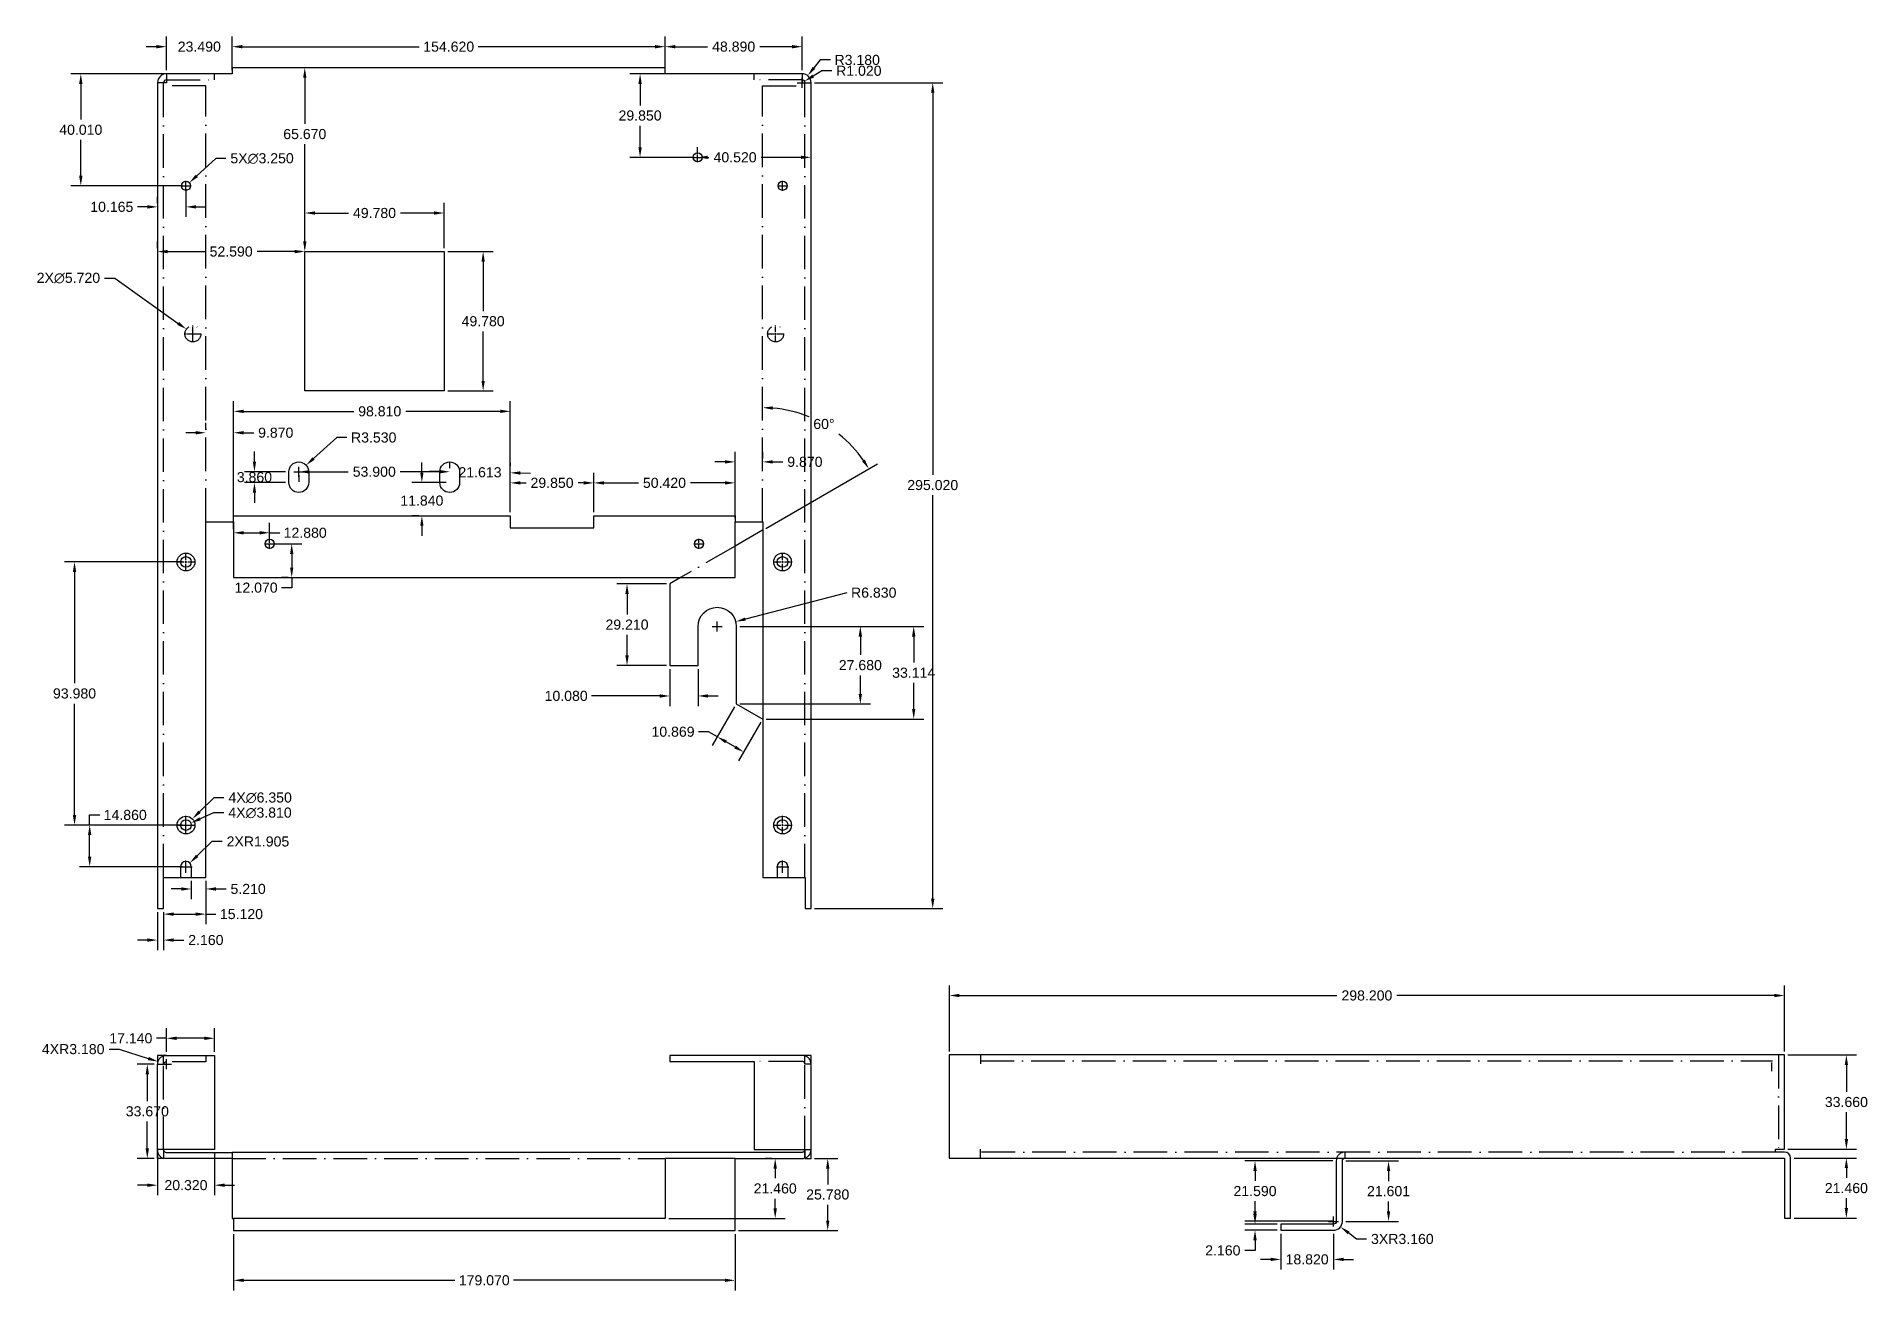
# Model space of a CAD drawing. Header units: millimetres. Extents: x 2 to 656, y 14 to 461.
import ezdxf

# ---------------------------------------------------------------- set-up
doc = ezdxf.new("R2010")
doc.units = ezdxf.units.MM
doc.header["$MEASUREMENT"] = 0
doc.linetypes.add('ACAD_ISO10W100', pattern=[18, 12, -3, 0, -3])
doc.linetypes.add('CENTER2', pattern=[1.125, 0.75, -0.125, 0.125, -0.125])
for name, color, linetype in [('Axe', 1, 'ACAD_ISO10W100'), ('Contur', 4, 'Continuous'), ('Cote', 3, 'Continuous'), ('Gauri', 6, 'Continuous'), ('Linii Ascunse', 2, 'ACAD_ISO10W100')]:
    doc.layers.add(name, color=color, linetype=linetype)
doc.styles.get("Standard").update_dxf_attribs({"font": 'Arial.ttf'})
doc.dimstyles.get("Standard").update_dxf_attribs({"dimscale": 20, "dimtxt": 0.18, "dimasz": 0.18, "dimexe": 0.18, "dimexo": 0.0625, "dimgap": 0.09, "dimtad": 0, "dimtih": 1, "dimtoh": 1, "dimdec": 3, "dimzin": 0, "dimdsep": 46, "dimtxsty": 'Standard', "dimcen": 0.09, "dimadec": 0, "dimazin": 0, "dimtfac": 1, "dimtdec": 3, "dimtofl": 0, "dimtmove": 0, "dimatfit": 3, "dimfxl": 1, "dimtolj": 1, "dimtzin": 0, "dimarcsym": 0})

msp = doc.modelspace()

# ---------------------------------------------------------------- blocks, each defined once
blk = doc.blocks.new('*U1')
at = {"layer": 'Axe', "color": 0, "linetype": 'CENTER2', "transparency": 16777216}
for p, q in [((-2.205, 0), (-0.381, 0)), ((0, 0.381), (0, 2.205)), ((0.381, 0), (2.205, 0)), ((0, -2.205), (0, -0.381))]:
    blk.add_line(p, q, dxfattribs=at)
at = {"layer": 'Axe', "color": 0, "linetype": 'Continuous', "transparency": 16777216}
for p, q in [((-0.1905, 0), (0.1905, 0)), ((0, -0.1905), (0, 0.1905))]:
    blk.add_line(p, q, dxfattribs=at)
blk = doc.blocks.new('*U2')
at = {"layer": 'Axe', "color": 0, "linetype": 'CENTER2', "transparency": 16777216}
for p, q in [((-3.295, 0), (-0.635, 0)), ((0, 0.635), (0, 3.295)), ((0.635, 0), (3.295, 0)), ((0, -3.295), (0, -0.635))]:
    blk.add_line(p, q, dxfattribs=at)
at = {"layer": 'Axe', "color": 0, "linetype": 'Continuous', "transparency": 16777216}
for p, q in [((-0.3175, 0), (0.3175, 0)), ((0, -0.3175), (0, 0.3175))]:
    blk.add_line(p, q, dxfattribs=at)
blk = doc.blocks.new('*U3')
at = {"layer": 'Axe', "color": 0, "linetype": 'CENTER2', "transparency": 16777216}
for p, q in [((-3.295, 0), (-0.635, 0)), ((0, 0.635), (0, 3.295)), ((0.635, 0), (3.295, 0)), ((0, -3.295), (0, -0.635))]:
    blk.add_line(p, q, dxfattribs=at)
at = {"layer": 'Axe', "color": 0, "linetype": 'Continuous', "transparency": 16777216}
for p, q in [((-0.3175, 0), (0.3175, 0)), ((0, -0.3175), (0, 0.3175))]:
    blk.add_line(p, q, dxfattribs=at)
blk = doc.blocks.new('*U4')
at = {"layer": 'Axe', "color": 0, "linetype": 'CENTER2', "transparency": 16777216}
for p, q in [((-1.745, 0), (-0.325, 0)), ((0, 0.325), (0, 1.745)), ((0.325, 0), (1.745, 0)), ((0, -1.745), (0, -0.325))]:
    blk.add_line(p, q, dxfattribs=at)
at = {"layer": 'Axe', "color": 0, "linetype": 'Continuous', "transparency": 16777216}
for p, q in [((-0.1625, 0), (0.1625, 0)), ((0, -0.1625), (0, 0.1625))]:
    blk.add_line(p, q, dxfattribs=at)
blk = doc.blocks.new('*U5')
at = {"layer": 'Axe', "color": 0, "linetype": 'CENTER2', "transparency": 16777216}
for p, q in [((-1.745, 0), (-0.325, 0)), ((0, 0.325), (0, 1.745)), ((0.325, 0), (1.745, 0)), ((0, -1.745), (0, -0.325))]:
    blk.add_line(p, q, dxfattribs=at)
at = {"layer": 'Axe', "color": 0, "linetype": 'Continuous', "transparency": 16777216}
for p, q in [((-0.1625, 0), (0.1625, 0)), ((0, -0.1625), (0, 0.1625))]:
    blk.add_line(p, q, dxfattribs=at)
blk = doc.blocks.new('*U6')
at = {"layer": 'Axe', "color": 0, "linetype": 'CENTER2', "transparency": 16777216}
for p, q in [((-1.745, 0), (-0.325, 0)), ((0, 0.325), (0, 1.745)), ((0.325, 0), (1.745, 0)), ((0, -1.745), (0, -0.325))]:
    blk.add_line(p, q, dxfattribs=at)
at = {"layer": 'Axe', "color": 0, "linetype": 'Continuous', "transparency": 16777216}
for p, q in [((-0.1625, 0), (0.1625, 0)), ((0, -0.1625), (0, 0.1625))]:
    blk.add_line(p, q, dxfattribs=at)
blk = doc.blocks.new('*U7')
at = {"layer": 'Axe', "color": 0, "linetype": 'CENTER2', "transparency": 16777216}
for p, q in [((-2.205, 0), (-0.381, 0)), ((0, 0.381), (0, 2.205)), ((0.381, 0), (2.205, 0)), ((0, -2.205), (0, -0.381))]:
    blk.add_line(p, q, dxfattribs=at)
at = {"layer": 'Axe', "color": 0, "linetype": 'Continuous', "transparency": 16777216}
for p, q in [((-0.1905, 0), (0.1905, 0)), ((0, -0.1905), (0, 0.1905))]:
    blk.add_line(p, q, dxfattribs=at)
blk = doc.blocks.new('*U8')
at = {"layer": 'Axe', "color": 0, "linetype": 'CENTER2', "transparency": 16777216}
for p, q in [((-3.295, 0), (-0.635, 0)), ((0, 0.635), (0, 3.295)), ((0.635, 0), (3.295, 0)), ((0, -3.295), (0, -0.635))]:
    blk.add_line(p, q, dxfattribs=at)
at = {"layer": 'Axe', "color": 0, "linetype": 'Continuous', "transparency": 16777216}
for p, q in [((-0.3175, 0), (0.3175, 0)), ((0, -0.3175), (0, 0.3175))]:
    blk.add_line(p, q, dxfattribs=at)
blk = doc.blocks.new('*U9')
at = {"layer": 'Axe', "color": 0, "linetype": 'CENTER2', "transparency": 16777216}
for p, q in [((-3.295, 0), (-0.635, 0)), ((0, 0.635), (0, 3.295)), ((0.635, 0), (3.295, 0)), ((0, -3.295), (0, -0.635))]:
    blk.add_line(p, q, dxfattribs=at)
at = {"layer": 'Axe', "color": 0, "linetype": 'Continuous', "transparency": 16777216}
for p, q in [((-0.3175, 0), (0.3175, 0)), ((0, -0.3175), (0, 0.3175))]:
    blk.add_line(p, q, dxfattribs=at)
blk = doc.blocks.new('*U10')
at = {"layer": 'Axe', "color": 0, "linetype": 'CENTER2', "transparency": 16777216}
for p, q in [((-1.745, 0), (-0.325, 0)), ((0, 0.325), (0, 1.745)), ((0.325, 0), (1.745, 0)), ((0, -1.745), (0, -0.325))]:
    blk.add_line(p, q, dxfattribs=at)
at = {"layer": 'Axe', "color": 0, "linetype": 'Continuous', "transparency": 16777216}
for p, q in [((-0.1625, 0), (0.1625, 0)), ((0, -0.1625), (0, 0.1625))]:
    blk.add_line(p, q, dxfattribs=at)
blk = doc.blocks.new('*U11')
at = {"layer": 'Axe', "color": 0, "linetype": 'CENTER2', "transparency": 16777216}
for p, q in [((-1.745, 0), (-0.325, 0)), ((0, 0.325), (0, 1.745)), ((0.325, 0), (1.745, 0)), ((0, -1.745), (0, -0.325))]:
    blk.add_line(p, q, dxfattribs=at)
at = {"layer": 'Axe', "color": 0, "linetype": 'Continuous', "transparency": 16777216}
for p, q in [((-0.1625, 0), (0.1625, 0)), ((0, -0.1625), (0, 0.1625))]:
    blk.add_line(p, q, dxfattribs=at)
blk = doc.blocks.new('*D12')
at = {"layer": 'Cote', "color": 0, "lineweight": -2, "transparency": 16777216}
for p, q in [((280.01, 444.91), (325.81, 444.91)), ((322.21, 441.31), (322.21, 304.8)), ((322.21, 153.49), (322.21, 297.53)), ((280.01, 149.89), (325.81, 149.89))]:
    blk.add_line(p, q, dxfattribs=at)
at = {"layer": 'Cote', "color": 0, "transparency": 16777216}
for points in [[(321.61, 441.31), (322.81, 441.31), (322.21, 444.91)], [(321.61, 153.49), (322.81, 153.49), (322.21, 149.89)]]:
    blk.add_solid(points, dxfattribs=at)
at = {"layer": 'Defpoints', "color": 0, "transparency": 16777216}
for p in [(278.76, 444.91), (322.21, 444.91), (278.76, 149.89)]:
    blk.add_point(p, dxfattribs=at)
at = {"layer": 'Cote', "color": 0, "transparency": 16777216, "insert": (322.21, 301.17), "char_height": 3.6, "attachment_point": 5}
blk.add_mtext('\\A1;295.020', dxfattribs=at)
blk = doc.blocks.new('*D13')
at = {"layer": 'Cote', "color": 0, "lineweight": -2, "transparency": 16777216}
for p, q in [((282.05, 453.02), (279.8, 450.21)), ((285.65, 453.02), (282.05, 453.02)), ((273.78, 444.91), (277.38, 444.91)), ((275.58, 443.11), (275.58, 446.71))]:
    blk.add_line(p, q, dxfattribs=at)
at = {"layer": 'Cote', "color": 0, "transparency": 16777216}
blk.add_solid([(279.34, 450.58), (280.27, 449.83), (277.56, 447.39)], dxfattribs=at)
at = {"layer": 'Defpoints', "color": 0, "transparency": 16777216}
for p in [(275.58, 444.91), (277.56, 447.39)]:
    blk.add_point(p, dxfattribs=at)
at = {"layer": 'Cote', "color": 0, "transparency": 16777216, "insert": (295.24, 453.02), "char_height": 3.6, "attachment_point": 5}
blk.add_mtext('\\A1;R3.180', dxfattribs=at)
blk = doc.blocks.new('*D14')
at = {"layer": 'Cote', "color": 0, "lineweight": -2, "transparency": 16777216}
for p, q in [((273.78, 444.91), (277.38, 444.91)), ((275.58, 443.11), (275.58, 446.71)), ((282.63, 449.14), (279.54, 447.29)), ((286.23, 449.14), (282.63, 449.14))]:
    blk.add_line(p, q, dxfattribs=at)
at = {"layer": 'Cote', "color": 0, "transparency": 16777216}
blk.add_solid([(279.23, 447.8), (279.85, 446.77), (276.45, 445.43)], dxfattribs=at)
at = {"layer": 'Defpoints', "color": 0, "transparency": 16777216}
for p in [(275.58, 444.91), (276.45, 445.43)]:
    blk.add_point(p, dxfattribs=at)
at = {"layer": 'Cote', "color": 0, "transparency": 16777216, "insert": (295.82, 449.14), "char_height": 3.6, "attachment_point": 5}
blk.add_mtext('\\A1;R1.020', dxfattribs=at)
blk = doc.blocks.new('*D15')
at = {"layer": 'Cote', "color": 0, "lineweight": -2, "transparency": 16777216}
for p, q in [((226.69, 449.34), (226.69, 461.36)), ((230.29, 457.76), (241.79, 457.76)), ((271.98, 457.76), (260.47, 457.76)), ((275.58, 449.34), (275.58, 461.36))]:
    blk.add_line(p, q, dxfattribs=at)
at = {"layer": 'Cote', "color": 0, "transparency": 16777216}
for points in [[(230.29, 458.36), (230.29, 457.16), (226.69, 457.76)], [(271.98, 458.36), (271.98, 457.16), (275.58, 457.76)]]:
    blk.add_solid(points, dxfattribs=at)
at = {"layer": 'Defpoints', "color": 0, "transparency": 16777216}
for p in [(226.69, 457.76), (226.69, 448.09), (275.58, 448.09)]:
    blk.add_point(p, dxfattribs=at)
at = {"layer": 'Cote', "color": 0, "transparency": 16777216, "insert": (251.13, 457.76), "char_height": 3.6, "attachment_point": 5}
blk.add_mtext('\\A1;48.890', dxfattribs=at)
blk = doc.blocks.new('*D16')
at = {"layer": 'Cote', "color": 0, "lineweight": -2, "transparency": 16777216}
for p, q in [((72.07, 451.5), (72.07, 461.36)), ((75.67, 457.76), (138.88, 457.76)), ((223.09, 457.76), (159.87, 457.76)), ((226.69, 451.5), (226.69, 461.36))]:
    blk.add_line(p, q, dxfattribs=at)
at = {"layer": 'Cote', "color": 0, "transparency": 16777216}
for points in [[(75.67, 458.36), (75.67, 457.16), (72.07, 457.76)], [(223.09, 458.36), (223.09, 457.16), (226.69, 457.76)]]:
    blk.add_solid(points, dxfattribs=at)
at = {"layer": 'Defpoints', "color": 0, "transparency": 16777216}
for p in [(72.07, 457.76), (72.07, 450.25), (226.69, 450.25)]:
    blk.add_point(p, dxfattribs=at)
at = {"layer": 'Cote', "color": 0, "transparency": 16777216, "insert": (149.38, 457.76), "char_height": 3.6, "attachment_point": 5}
blk.add_mtext('\\A1;154.620', dxfattribs=at)
blk = doc.blocks.new('*D17')
at = {"layer": 'Cote', "color": 0, "lineweight": -2, "transparency": 16777216}
for p, q in [((44.98, 457.76), (41.38, 457.76)), ((48.58, 449.34), (48.58, 461.36)), ((72.07, 449.34), (72.07, 461.36)), ((75.67, 457.76), (79.27, 457.76))]:
    blk.add_line(p, q, dxfattribs=at)
at = {"layer": 'Cote', "color": 0, "transparency": 16777216}
for points in [[(44.98, 458.36), (44.98, 457.16), (48.58, 457.76)], [(75.67, 458.36), (75.67, 457.16), (72.07, 457.76)]]:
    blk.add_solid(points, dxfattribs=at)
at = {"layer": 'Defpoints', "color": 0, "transparency": 16777216}
for p in [(48.58, 457.76), (48.58, 448.09), (72.07, 448.09)]:
    blk.add_point(p, dxfattribs=at)
at = {"layer": 'Cote', "color": 0, "transparency": 16777216, "insert": (60.32, 457.76), "char_height": 3.6, "attachment_point": 5}
blk.add_mtext('\\A1;23.490', dxfattribs=at)
blk = doc.blocks.new('*D18')
at = {"layer": 'Cote', "color": 0, "lineweight": -2, "transparency": 16777216}
for p, q in [((26.52, 375.09), (30.12, 375.09)), ((30.12, 375.09), (52.78, 358.93)), ((56.24, 355.18), (59.84, 355.18)), ((58.04, 353.38), (58.04, 356.98))]:
    blk.add_line(p, q, dxfattribs=at)
at = {"layer": 'Cote', "color": 0, "transparency": 16777216}
blk.add_solid([(53.13, 359.42), (52.43, 358.44), (55.71, 356.84)], dxfattribs=at)
at = {"layer": 'Defpoints', "color": 0, "transparency": 16777216}
for p in [(55.71, 356.84), (60.37, 353.52)]:
    blk.add_point(p, dxfattribs=at)
at = {"layer": 'Cote', "color": 0, "transparency": 16777216, "insert": (13.59, 375.09), "char_height": 3.6, "attachment_point": 5}
blk.add_mtext('\\A1;2X∅5.720', dxfattribs=at)
blk = doc.blocks.new('*U19')
at = {"layer": 'Axe', "color": 0, "linetype": 'CENTER2', "transparency": 16777216}
for p, q in [((-2.98, 0), (-0.572, 0)), ((0, 0.572), (0, 2.98)), ((0.572, 0), (2.98, 0)), ((0, -2.98), (0, -0.572))]:
    blk.add_line(p, q, dxfattribs=at)
at = {"layer": 'Axe', "color": 0, "linetype": 'Continuous', "transparency": 16777216}
for p, q in [((-0.286, 0), (0.286, 0)), ((0, -0.286), (0, 0.286))]:
    blk.add_line(p, q, dxfattribs=at)
blk = doc.blocks.new('*U20')
at = {"layer": 'Axe', "color": 0, "linetype": 'CENTER2', "transparency": 16777216}
for p, q in [((-2.98, 0), (-0.572, 0)), ((0, 0.572), (0, 2.98)), ((0.572, 0), (2.98, 0)), ((0, -2.98), (0, -0.572))]:
    blk.add_line(p, q, dxfattribs=at)
at = {"layer": 'Axe', "color": 0, "linetype": 'Continuous', "transparency": 16777216}
for p, q in [((-0.286, 0), (0.286, 0)), ((0, -0.286), (0, 0.286))]:
    blk.add_line(p, q, dxfattribs=at)
blk = doc.blocks.new('*D21')
at = {"layer": 'Cote', "color": 0, "lineweight": -2, "transparency": 16777216}
for p, q in [((45.4, 148.64), (45.4, 135.05)), ((47.56, 148.64), (47.56, 135.05)), ((41.8, 138.65), (38.2, 138.65)), ((51.16, 138.65), (54.76, 138.65))]:
    blk.add_line(p, q, dxfattribs=at)
at = {"layer": 'Cote', "color": 0, "transparency": 16777216}
for points in [[(41.8, 139.25), (41.8, 138.05), (45.4, 138.65)], [(51.16, 139.25), (51.16, 138.05), (47.56, 138.65)]]:
    blk.add_solid(points, dxfattribs=at)
at = {"layer": 'Defpoints', "color": 0, "transparency": 16777216}
for p in [(45.4, 149.89), (47.56, 149.89), (47.56, 138.65)]:
    blk.add_point(p, dxfattribs=at)
at = {"layer": 'Cote', "color": 0, "transparency": 16777216, "insert": (62.66, 138.65), "char_height": 3.6, "attachment_point": 5}
blk.add_mtext('\\A1;2.160', dxfattribs=at)
blk = doc.blocks.new('*D22')
at = {"layer": 'Cote', "color": 0, "lineweight": -2, "transparency": 16777216}
for p, q in [((62.68, 159.81), (62.68, 144.32)), ((47.56, 148.64), (47.56, 144.32)), ((51.16, 147.92), (59.08, 147.92)), ((62.68, 147.92), (66.28, 147.92))]:
    blk.add_line(p, q, dxfattribs=at)
at = {"layer": 'Cote', "color": 0, "transparency": 16777216}
for points in [[(51.16, 148.52), (51.16, 147.32), (47.56, 147.92)], [(59.08, 148.52), (59.08, 147.32), (62.68, 147.92)]]:
    blk.add_solid(points, dxfattribs=at)
at = {"layer": 'Defpoints', "color": 0, "transparency": 16777216}
for p in [(62.68, 161.06), (47.56, 149.89), (62.68, 147.92)]:
    blk.add_point(p, dxfattribs=at)
at = {"layer": 'Cote', "color": 0, "transparency": 16777216, "insert": (75.38, 147.92), "char_height": 3.6, "attachment_point": 5}
blk.add_mtext('\\A1;15.120', dxfattribs=at)
blk = doc.blocks.new('*D23')
at = {"layer": 'Cote', "color": 0, "lineweight": -2, "transparency": 16777216}
for p, q in [((64.85, 173.85), (59.52, 168.69)), ((68.45, 173.85), (64.85, 173.85)), ((53.76, 164.87), (57.36, 164.87)), ((55.56, 163.07), (55.56, 166.67))]:
    blk.add_line(p, q, dxfattribs=at)
at = {"layer": 'Cote', "color": 0, "transparency": 16777216}
blk.add_solid([(59.1, 169.12), (59.94, 168.26), (56.93, 166.19)], dxfattribs=at)
at = {"layer": 'Defpoints', "color": 0, "transparency": 16777216}
for p in [(55.56, 164.87), (56.93, 166.19)]:
    blk.add_point(p, dxfattribs=at)
at = {"layer": 'Cote', "color": 0, "transparency": 16777216, "insert": (81.26, 173.85), "char_height": 3.6, "attachment_point": 5}
blk.add_mtext('\\A1;2XR1.905', dxfattribs=at)
blk = doc.blocks.new('*D24')
at = {"layer": 'Cote', "color": 0, "lineweight": -2, "transparency": 16777216}
for p, q in [((65.49, 189.47), (60.4, 184.47)), ((69.09, 189.47), (65.49, 189.47)), ((53.76, 179.73), (57.36, 179.73)), ((55.56, 177.93), (55.56, 181.53))]:
    blk.add_line(p, q, dxfattribs=at)
at = {"layer": 'Cote', "color": 0, "transparency": 16777216}
blk.add_solid([(59.98, 184.9), (60.82, 184.04), (57.83, 181.95)], dxfattribs=at)
at = {"layer": 'Defpoints', "color": 0, "transparency": 16777216}
for p in [(53.3, 177.5), (57.83, 181.95)]:
    blk.add_point(p, dxfattribs=at)
at = {"layer": 'Cote', "color": 0, "transparency": 16777216, "insert": (82.06, 189.47), "char_height": 3.6, "attachment_point": 5}
blk.add_mtext('\\A1;4X∅6.350', dxfattribs=at)
blk = doc.blocks.new('*D25')
at = {"layer": 'Cote', "color": 0, "lineweight": -2, "transparency": 16777216}
for p, q in [((65.43, 184.07), (60.6, 181.95)), ((69.03, 184.07), (65.43, 184.07)), ((53.76, 179.73), (57.36, 179.73)), ((55.56, 177.93), (55.56, 181.53))]:
    blk.add_line(p, q, dxfattribs=at)
at = {"layer": 'Cote', "color": 0, "transparency": 16777216}
blk.add_solid([(60.36, 182.5), (60.84, 181.4), (57.31, 180.5)], dxfattribs=at)
at = {"layer": 'Defpoints', "color": 0, "transparency": 16777216}
for p in [(53.82, 178.96), (57.31, 180.5)]:
    blk.add_point(p, dxfattribs=at)
at = {"layer": 'Cote', "color": 0, "transparency": 16777216, "insert": (82, 184.07), "char_height": 3.6, "attachment_point": 5}
blk.add_mtext('\\A1;4X∅3.810', dxfattribs=at)
blk = doc.blocks.new('*D26')
at = {"layer": 'Cote', "color": 0, "lineweight": -2, "transparency": 16777216}
for p, q in [((66.2, 417.8), (59.42, 411.6)), ((69.83, 417.8), (66.2, 417.8)), ((53.76, 408.08), (57.36, 408.08)), ((55.56, 406.28), (55.56, 409.88))]:
    blk.add_line(p, q, dxfattribs=at)
at = {"layer": 'Cote', "color": 0, "transparency": 16777216}
blk.add_solid([(59.01, 412.05), (59.82, 411.16), (56.76, 409.17)], dxfattribs=at)
at = {"layer": 'Defpoints', "color": 0, "transparency": 16777216}
for p in [(54.36, 406.98), (56.76, 409.17)]:
    blk.add_point(p, dxfattribs=at)
at = {"layer": 'Cote', "color": 0, "transparency": 16777216, "insert": (82.73, 417.8), "char_height": 3.6, "attachment_point": 5}
blk.add_mtext('\\A1;5X∅3.250', dxfattribs=at)
blk = doc.blocks.new('*D27')
at = {"layer": 'Cote', "color": 0, "lineweight": -2, "transparency": 16777216}
for p, q in [((54.31, 448.09), (14.41, 448.09)), ((18.01, 444.49), (18.01, 431.72)), ((18.01, 411.68), (18.01, 424.44)), ((54.31, 408.08), (14.41, 408.08))]:
    blk.add_line(p, q, dxfattribs=at)
at = {"layer": 'Cote', "color": 0, "transparency": 16777216}
for points in [[(17.41, 444.49), (18.61, 444.49), (18.01, 448.09)], [(17.41, 411.68), (18.61, 411.68), (18.01, 408.08)]]:
    blk.add_solid(points, dxfattribs=at)
at = {"layer": 'Defpoints', "color": 0, "transparency": 16777216}
for p in [(18.01, 448.09), (55.56, 448.09), (55.56, 408.08)]:
    blk.add_point(p, dxfattribs=at)
at = {"layer": 'Cote', "color": 0, "transparency": 16777216, "insert": (18.01, 428.08), "char_height": 3.6, "attachment_point": 5}
blk.add_mtext('\\A1;40.010', dxfattribs=at)
blk = doc.blocks.new('*D28')
at = {"layer": 'Cote', "color": 0, "lineweight": -2, "transparency": 16777216}
blk.add_line((262.57, 285.69), (302.51, 308.75), dxfattribs=at)
for start, end in [(67.79153, 85.28633), (34.71367, 51.53604)]:
    blk.add_arc((261.49, 285.06), 43.77, start, end, dxfattribs=at)
at = {"layer": 'Cote', "color": 0, "transparency": 16777216}
for points in [[(265.06, 328.09), (265.11, 329.29), (261.49, 328.83)], [(297.98, 310.31), (296.96, 309.67), (299.4, 306.95)]]:
    blk.add_solid(points, dxfattribs=at)
at = {"layer": 'Defpoints', "color": 0, "transparency": 16777216}
for p in [(261.49, 328.83), (289.62, 318.59), (261.48, 285.06), (251.62, 279.36), (261.49, 161.06)]:
    blk.add_point(p, dxfattribs=at)
at = {"layer": 'Cote', "color": 0, "transparency": 16777216, "insert": (283.37, 322.97), "char_height": 3.6, "attachment_point": 5}
blk.add_mtext('\\A1;60°', dxfattribs=at)
blk = doc.blocks.new('*D29')
at = {"layer": 'Cote', "color": 0, "lineweight": -2, "transparency": 16777216}
for p, q in [((248.02, 309.46), (244.42, 309.46)), ((251.62, 289.31), (251.62, 313.06)), ((261.49, 310.71), (261.49, 313.06)), ((265.09, 309.46), (268.69, 309.46))]:
    blk.add_line(p, q, dxfattribs=at)
at = {"layer": 'Cote', "color": 0, "transparency": 16777216}
for points in [[(248.02, 310.06), (248.02, 308.86), (251.62, 309.46)], [(265.09, 310.06), (265.09, 308.86), (261.49, 309.46)]]:
    blk.add_solid(points, dxfattribs=at)
at = {"layer": 'Defpoints', "color": 0, "transparency": 16777216}
for p in [(261.49, 309.46), (261.49, 309.46), (251.62, 288.06)]:
    blk.add_point(p, dxfattribs=at)
at = {"layer": 'Cote', "color": 0, "transparency": 16777216, "insert": (276.56, 309.46), "char_height": 3.6, "attachment_point": 5}
blk.add_mtext('\\A1;9.870', dxfattribs=at)
blk = doc.blocks.new('*D31')
at = {"layer": 'Cote', "color": 0, "lineweight": -2, "transparency": 16777216}
for p, q in [((201.21, 291.47), (201.21, 305.55)), ((204.81, 301.95), (217.15, 301.95)), ((248.03, 301.95), (235.69, 301.95)), ((251.63, 291.47), (251.63, 305.55))]:
    blk.add_line(p, q, dxfattribs=at)
at = {"layer": 'Cote', "color": 0, "transparency": 16777216}
for points in [[(204.81, 302.55), (204.81, 301.35), (201.21, 301.95)], [(248.03, 302.55), (248.03, 301.35), (251.63, 301.95)]]:
    blk.add_solid(points, dxfattribs=at)
at = {"layer": 'Defpoints', "color": 0, "transparency": 16777216}
for p in [(251.63, 301.95), (201.21, 290.22), (251.63, 290.22)]:
    blk.add_point(p, dxfattribs=at)
at = {"layer": 'Cote', "color": 0, "transparency": 16777216, "insert": (226.42, 301.95), "char_height": 3.6, "attachment_point": 5}
blk.add_mtext('\\A1;50.420', dxfattribs=at)
blk = doc.blocks.new('*D32')
at = {"layer": 'Cote', "color": 0, "lineweight": -2, "transparency": 16777216}
for p, q in [((171.36, 291.47), (171.36, 305.55)), ((174.96, 301.95), (176.99, 301.95)), ((197.61, 301.95), (195.58, 301.95)), ((201.21, 291.47), (201.21, 305.55))]:
    blk.add_line(p, q, dxfattribs=at)
at = {"layer": 'Cote', "color": 0, "transparency": 16777216}
for points in [[(174.96, 302.55), (174.96, 301.35), (171.36, 301.95)], [(197.61, 302.55), (197.61, 301.35), (201.21, 301.95)]]:
    blk.add_solid(points, dxfattribs=at)
at = {"layer": 'Defpoints', "color": 0, "transparency": 16777216}
for p in [(171.36, 301.95), (171.36, 290.22), (201.21, 290.22)]:
    blk.add_point(p, dxfattribs=at)
at = {"layer": 'Cote', "color": 0, "transparency": 16777216, "insert": (186.28, 301.95), "char_height": 3.6, "attachment_point": 5}
blk.add_mtext('\\A1;29.850', dxfattribs=at)
blk = doc.blocks.new('*D33')
at = {"layer": 'Cote', "color": 0, "lineweight": -2, "transparency": 16777216}
for p, q in [((72.55, 291.47), (72.55, 331.11)), ((76.15, 327.51), (115.48, 327.51)), ((167.76, 327.51), (134.01, 327.51)), ((171.36, 291.47), (171.36, 331.11))]:
    blk.add_line(p, q, dxfattribs=at)
at = {"layer": 'Cote', "color": 0, "transparency": 16777216}
for points in [[(76.15, 328.11), (76.15, 326.91), (72.55, 327.51)], [(167.76, 328.11), (167.76, 326.91), (171.36, 327.51)]]:
    blk.add_solid(points, dxfattribs=at)
at = {"layer": 'Defpoints', "color": 0, "transparency": 16777216}
for p in [(171.36, 327.51), (72.55, 290.22), (171.36, 290.22)]:
    blk.add_point(p, dxfattribs=at)
at = {"layer": 'Cote', "color": 0, "transparency": 16777216, "insert": (124.75, 327.51), "char_height": 3.6, "attachment_point": 5}
blk.add_mtext('\\A1;98.810', dxfattribs=at)
blk = doc.blocks.new('*D34')
at = {"layer": 'Cote', "color": 0, "lineweight": -2, "transparency": 16777216}
for p, q in [((62.68, 321.11), (62.68, 323.46)), ((72.55, 289.31), (72.55, 323.46)), ((59.08, 319.86), (55.48, 319.86)), ((76.15, 319.86), (79.75, 319.86))]:
    blk.add_line(p, q, dxfattribs=at)
at = {"layer": 'Cote', "color": 0, "transparency": 16777216}
for points in [[(59.08, 320.46), (59.08, 319.26), (62.68, 319.86)], [(76.15, 320.46), (76.15, 319.26), (72.55, 319.86)]]:
    blk.add_solid(points, dxfattribs=at)
at = {"layer": 'Defpoints', "color": 0, "transparency": 16777216}
for p in [(62.68, 319.86), (72.55, 319.86), (72.55, 288.06)]:
    blk.add_point(p, dxfattribs=at)
at = {"layer": 'Cote', "color": 0, "transparency": 16777216, "insert": (87.62, 319.86), "char_height": 3.6, "attachment_point": 5}
blk.add_mtext('\\A1;9.870', dxfattribs=at)
blk = doc.blocks.new('*D35')
at = {"layer": 'Cote', "color": 0, "lineweight": -2, "transparency": 16777216}
for p, q in [((53.87, 156.9), (50.27, 156.9)), ((57.47, 159.81), (57.47, 153.3)), ((62.68, 159.81), (62.68, 153.3)), ((66.28, 156.9), (69.88, 156.9))]:
    blk.add_line(p, q, dxfattribs=at)
at = {"layer": 'Cote', "color": 0, "transparency": 16777216}
for points in [[(53.87, 157.5), (53.87, 156.3), (57.47, 156.9)], [(66.28, 157.5), (66.28, 156.3), (62.68, 156.9)]]:
    blk.add_solid(points, dxfattribs=at)
at = {"layer": 'Defpoints', "color": 0, "transparency": 16777216}
for p in [(57.47, 161.06), (62.68, 161.06), (62.68, 156.9)]:
    blk.add_point(p, dxfattribs=at)
at = {"layer": 'Cote', "color": 0, "transparency": 16777216, "insert": (77.75, 156.9), "char_height": 3.6, "attachment_point": 5}
blk.add_mtext('\\A1;5.210', dxfattribs=at)
blk = doc.blocks.new('*D36')
at = {"layer": 'Cote', "color": 0, "lineweight": -2, "transparency": 16777216}
for p, q in [((21.17, 179.73), (21.17, 183.33)), ((21.17, 183.33), (24.77, 183.33)), ((54.31, 179.73), (17.57, 179.73)), ((21.17, 168.47), (21.17, 176.13)), ((54.31, 164.87), (17.57, 164.87))]:
    blk.add_line(p, q, dxfattribs=at)
at = {"layer": 'Cote', "color": 0, "transparency": 16777216}
for points in [[(20.57, 176.13), (21.77, 176.13), (21.17, 179.73)], [(20.57, 168.47), (21.77, 168.47), (21.17, 164.87)]]:
    blk.add_solid(points, dxfattribs=at)
at = {"layer": 'Defpoints', "color": 0, "transparency": 16777216}
for p in [(21.17, 179.73), (55.56, 179.73), (55.56, 164.87)]:
    blk.add_point(p, dxfattribs=at)
at = {"layer": 'Cote', "color": 0, "transparency": 16777216, "insert": (33.87, 183.33), "char_height": 3.6, "attachment_point": 5}
blk.add_mtext('\\A1;14.860', dxfattribs=at)
blk = doc.blocks.new('*D37')
at = {"layer": 'Cote', "color": 0, "lineweight": -2, "transparency": 16777216}
for p, q in [((54.31, 273.71), (12.17, 273.71)), ((15.77, 270.11), (15.77, 230.36)), ((15.77, 183.33), (15.77, 223.08)), ((54.31, 179.73), (12.17, 179.73))]:
    blk.add_line(p, q, dxfattribs=at)
at = {"layer": 'Cote', "color": 0, "transparency": 16777216}
for points in [[(15.17, 270.11), (16.37, 270.11), (15.77, 273.71)], [(15.17, 183.33), (16.37, 183.33), (15.77, 179.73)]]:
    blk.add_solid(points, dxfattribs=at)
at = {"layer": 'Defpoints', "color": 0, "transparency": 16777216}
for p in [(15.77, 273.71), (55.56, 273.71), (55.56, 179.73)]:
    blk.add_point(p, dxfattribs=at)
at = {"layer": 'Cote', "color": 0, "transparency": 16777216, "insert": (15.77, 226.72), "char_height": 3.6, "attachment_point": 5}
blk.add_mtext('\\A1;93.980', dxfattribs=at)
blk = doc.blocks.new('*D38')
at = {"layer": 'Cote', "color": 0, "lineweight": -2, "transparency": 16777216}
for p, q in [((55.56, 406.83), (55.56, 396.94)), ((41.8, 400.54), (38.2, 400.54)), ((45.4, 401.79), (45.4, 404.14)), ((59.16, 400.54), (62.76, 400.54))]:
    blk.add_line(p, q, dxfattribs=at)
at = {"layer": 'Cote', "color": 0, "transparency": 16777216}
for points in [[(41.8, 401.14), (41.8, 399.94), (45.4, 400.54)], [(59.16, 401.14), (59.16, 399.94), (55.56, 400.54)]]:
    blk.add_solid(points, dxfattribs=at)
at = {"layer": 'Defpoints', "color": 0, "transparency": 16777216}
for p in [(55.56, 408.08), (45.4, 400.54), (45.4, 400.54)]:
    blk.add_point(p, dxfattribs=at)
at = {"layer": 'Cote', "color": 0, "transparency": 16777216, "insert": (29.08, 400.54), "char_height": 3.6, "attachment_point": 5}
blk.add_mtext('\\A1;10.165', dxfattribs=at)
blk = doc.blocks.new('*D39')
at = {"layer": 'Cote', "color": 0, "lineweight": -2, "transparency": 16777216}
for p, q in [((86.68, 280.19), (96.91, 280.19)), ((93.31, 276.59), (93.31, 271.72)), ((92.06, 268.12), (89.71, 268.12)), ((93.31, 268.12), (93.31, 264.52)), ((93.31, 264.52), (89.71, 264.52))]:
    blk.add_line(p, q, dxfattribs=at)
at = {"layer": 'Cote', "color": 0, "transparency": 16777216}
for points in [[(92.71, 276.59), (93.91, 276.59), (93.31, 280.19)], [(92.71, 271.72), (93.91, 271.72), (93.31, 268.12)]]:
    blk.add_solid(points, dxfattribs=at)
at = {"layer": 'Defpoints', "color": 0, "transparency": 16777216}
for p in [(85.43, 280.19), (93.31, 268.12), (93.31, 268.12)]:
    blk.add_point(p, dxfattribs=at)
at = {"layer": 'Cote', "color": 0, "transparency": 16777216, "insert": (80.61, 264.52), "char_height": 3.6, "attachment_point": 5}
blk.add_mtext('\\A1;12.070', dxfattribs=at)
blk = doc.blocks.new('*D40')
at = {"layer": 'Cote', "color": 0, "lineweight": -2, "transparency": 16777216}
for p, q in [((72.55, 285.38), (72.55, 287.73)), ((85.43, 281.44), (85.43, 287.73)), ((76.15, 284.13), (81.83, 284.13)), ((85.43, 284.13), (89.03, 284.13))]:
    blk.add_line(p, q, dxfattribs=at)
at = {"layer": 'Cote', "color": 0, "transparency": 16777216}
for points in [[(76.15, 284.73), (76.15, 283.53), (72.55, 284.13)], [(81.83, 284.73), (81.83, 283.53), (85.43, 284.13)]]:
    blk.add_solid(points, dxfattribs=at)
at = {"layer": 'Defpoints', "color": 0, "transparency": 16777216}
for p in [(72.55, 284.13), (85.43, 284.13), (85.43, 280.19)]:
    blk.add_point(p, dxfattribs=at)
at = {"layer": 'Cote', "color": 0, "transparency": 16777216, "insert": (98.13, 284.13), "char_height": 3.6, "attachment_point": 5}
blk.add_mtext('\\A1;12.880', dxfattribs=at)
blk = doc.blocks.new('*D41')
at = {"layer": 'Cote', "color": 0, "lineweight": -2, "transparency": 16777216}
for p, q in [((97.99, 385.83), (97.99, 401.94)), ((147.77, 385.83), (147.77, 401.94)), ((101.59, 398.34), (113.54, 398.34)), ((144.17, 398.34), (132.22, 398.34))]:
    blk.add_line(p, q, dxfattribs=at)
at = {"layer": 'Cote', "color": 0, "transparency": 16777216}
for points in [[(101.59, 398.94), (101.59, 397.74), (97.99, 398.34)], [(144.17, 398.94), (144.17, 397.74), (147.77, 398.34)]]:
    blk.add_solid(points, dxfattribs=at)
at = {"layer": 'Defpoints', "color": 0, "transparency": 16777216}
for p in [(147.77, 398.34), (97.99, 384.58), (147.77, 384.58)]:
    blk.add_point(p, dxfattribs=at)
at = {"layer": 'Cote', "color": 0, "transparency": 16777216, "insert": (122.88, 398.34), "char_height": 3.6, "attachment_point": 5}
blk.add_mtext('\\A1;49.780', dxfattribs=at)
blk = doc.blocks.new('*D42')
at = {"layer": 'Cote', "color": 0, "lineweight": -2, "transparency": 16777216}
for p, q in [((236.99, 448.09), (214.11, 448.09)), ((217.71, 444.49), (217.71, 436.8)), ((217.71, 421.84), (217.71, 429.52)), ((236.99, 418.24), (214.11, 418.24))]:
    blk.add_line(p, q, dxfattribs=at)
at = {"layer": 'Cote', "color": 0, "transparency": 16777216}
for points in [[(217.11, 444.49), (218.31, 444.49), (217.71, 448.09)], [(217.11, 421.84), (218.31, 421.84), (217.71, 418.24)]]:
    blk.add_solid(points, dxfattribs=at)
at = {"layer": 'Defpoints', "color": 0, "transparency": 16777216}
for p in [(217.71, 448.09), (238.24, 448.09), (238.24, 418.24)]:
    blk.add_point(p, dxfattribs=at)
at = {"layer": 'Cote', "color": 0, "transparency": 16777216, "insert": (217.71, 433.16), "char_height": 3.6, "attachment_point": 5}
blk.add_mtext('\\A1;29.850', dxfattribs=at)
blk = doc.blocks.new('*D43')
at = {"layer": 'Cote', "color": 0, "lineweight": -2, "transparency": 16777216}
for p, q in [((238.24, 419.49), (238.24, 421.84)), ((278.76, 419.49), (278.76, 421.84)), ((241.84, 418.24), (242.29, 418.24)), ((275.16, 418.24), (260.97, 418.24))]:
    blk.add_line(p, q, dxfattribs=at)
at = {"layer": 'Cote', "color": 0, "transparency": 16777216}
for points in [[(241.84, 418.84), (241.84, 417.64), (238.24, 418.24)], [(275.16, 418.84), (275.16, 417.64), (278.76, 418.24)]]:
    blk.add_solid(points, dxfattribs=at)
at = {"layer": 'Defpoints', "color": 0, "transparency": 16777216}
for p in [(238.24, 418.24), (278.76, 418.24), (278.76, 418.24)]:
    blk.add_point(p, dxfattribs=at)
at = {"layer": 'Cote', "color": 0, "transparency": 16777216, "insert": (251.63, 418.24), "char_height": 3.6, "attachment_point": 5}
blk.add_mtext('\\A1;40.520', dxfattribs=at)
blk = doc.blocks.new('*D44')
at = {"layer": 'Cote', "color": 0, "lineweight": -2, "transparency": 16777216}
for p, q in [((44.15, 94.31), (38.16, 94.31)), ((41.76, 90.71), (41.76, 81.11)), ((41.76, 64.24), (41.76, 73.83)), ((44.15, 60.64), (38.16, 60.64))]:
    blk.add_line(p, q, dxfattribs=at)
at = {"layer": 'Cote', "color": 0, "transparency": 16777216}
for points in [[(41.16, 90.71), (42.36, 90.71), (41.76, 94.31)], [(41.16, 64.24), (42.36, 64.24), (41.76, 60.64)]]:
    blk.add_solid(points, dxfattribs=at)
at = {"layer": 'Defpoints', "color": 0, "transparency": 16777216}
for p in [(41.76, 94.31), (45.4, 94.31), (45.4, 60.64)]:
    blk.add_point(p, dxfattribs=at)
at = {"layer": 'Cote', "color": 0, "transparency": 16777216, "insert": (41.76, 77.47), "char_height": 3.6, "attachment_point": 5}
blk.add_mtext('\\A1;33.670', dxfattribs=at)
blk = doc.blocks.new('*D45')
at = {"layer": 'Cote', "color": 0, "lineweight": -2, "transparency": 16777216}
for p, q in [((48.58, 98.73), (48.58, 107.16)), ((65.72, 98.73), (65.72, 107.16)), ((48.58, 103.56), (44.98, 103.56)), ((62.12, 103.56), (52.18, 103.56))]:
    blk.add_line(p, q, dxfattribs=at)
at = {"layer": 'Cote', "color": 0, "transparency": 16777216}
for points in [[(52.18, 104.16), (52.18, 102.96), (48.58, 103.56)], [(62.12, 104.16), (62.12, 102.96), (65.72, 103.56)]]:
    blk.add_solid(points, dxfattribs=at)
at = {"layer": 'Defpoints', "color": 0, "transparency": 16777216}
for p in [(48.58, 103.56), (48.58, 97.48), (65.72, 97.48)]:
    blk.add_point(p, dxfattribs=at)
at = {"layer": 'Cote', "color": 0, "transparency": 16777216, "insert": (35.88, 103.56), "char_height": 3.6, "attachment_point": 5}
blk.add_mtext('\\A1;17.140', dxfattribs=at)
blk = doc.blocks.new('*D46')
at = {"layer": 'Cote', "color": 0, "lineweight": -2, "transparency": 16777216}
for p, q in [((28.13, 99.68), (31.73, 99.68)), ((31.73, 99.68), (42.12, 96.36)), ((46.78, 94.3), (50.38, 94.3)), ((48.58, 92.5), (48.58, 96.1))]:
    blk.add_line(p, q, dxfattribs=at)
at = {"layer": 'Cote', "color": 0, "transparency": 16777216}
blk.add_solid([(42.3, 96.93), (41.94, 95.79), (45.55, 95.26)], dxfattribs=at)
at = {"layer": 'Defpoints', "color": 0, "transparency": 16777216}
for p in [(45.55, 95.26), (48.58, 94.3)]:
    blk.add_point(p, dxfattribs=at)
at = {"layer": 'Cote', "color": 0, "transparency": 16777216, "insert": (15.29, 99.68), "char_height": 3.6, "attachment_point": 5}
blk.add_mtext('\\A1;4XR3.180', dxfattribs=at)
blk = doc.blocks.new('*D47')
at = {"layer": 'Cote', "color": 0, "lineweight": -2, "transparency": 16777216}
for p, q in [((45.4, 62.57), (45.4, 47.5)), ((65.72, 62.57), (65.72, 47.5)), ((41.8, 51.1), (38.2, 51.1)), ((69.32, 51.1), (72.92, 51.1))]:
    blk.add_line(p, q, dxfattribs=at)
at = {"layer": 'Cote', "color": 0, "transparency": 16777216}
for points in [[(41.8, 51.7), (41.8, 50.5), (45.4, 51.1)], [(69.32, 51.7), (69.32, 50.5), (65.72, 51.1)]]:
    blk.add_solid(points, dxfattribs=at)
at = {"layer": 'Defpoints', "color": 0, "transparency": 16777216}
for p in [(45.4, 63.82), (65.72, 63.82), (45.4, 51.1)]:
    blk.add_point(p, dxfattribs=at)
at = {"layer": 'Cote', "color": 0, "transparency": 16777216, "insert": (55.56, 51.1), "char_height": 3.6, "attachment_point": 5}
blk.add_mtext('\\A1;20.320', dxfattribs=at)
blk = doc.blocks.new('*D48')
at = {"layer": 'Cote', "color": 0, "lineweight": -2, "transparency": 16777216}
for p, q in [((280.01, 60.65), (288.32, 60.65)), ((284.72, 57.05), (284.72, 51.4)), ((284.72, 38.47), (284.72, 44.12)), ((252.86, 34.87), (288.32, 34.87))]:
    blk.add_line(p, q, dxfattribs=at)
at = {"layer": 'Cote', "color": 0, "transparency": 16777216}
for points in [[(284.12, 57.05), (285.32, 57.05), (284.72, 60.65)], [(284.12, 38.47), (285.32, 38.47), (284.72, 34.87)]]:
    blk.add_solid(points, dxfattribs=at)
at = {"layer": 'Defpoints', "color": 0, "transparency": 16777216}
for p in [(278.76, 60.65), (284.72, 60.65), (251.61, 34.87)]:
    blk.add_point(p, dxfattribs=at)
at = {"layer": 'Cote', "color": 0, "transparency": 16777216, "insert": (284.72, 47.76), "char_height": 3.6, "attachment_point": 5}
blk.add_mtext('\\A1;25.780', dxfattribs=at)
blk = doc.blocks.new('*D49')
at = {"layer": 'Cote', "color": 0, "lineweight": -2, "transparency": 16777216}
for p, q in [((264.71, 60.65), (262.36, 60.65)), ((265.96, 57.05), (265.96, 53.56)), ((265.96, 42.79), (265.96, 46.28)), ((227.94, 39.19), (269.56, 39.19))]:
    blk.add_line(p, q, dxfattribs=at)
at = {"layer": 'Cote', "color": 0, "transparency": 16777216}
for points in [[(265.36, 57.05), (266.56, 57.05), (265.96, 60.65)], [(265.36, 42.79), (266.56, 42.79), (265.96, 39.19)]]:
    blk.add_solid(points, dxfattribs=at)
at = {"layer": 'Defpoints', "color": 0, "transparency": 16777216}
for p in [(265.96, 60.65), (226.69, 39.19), (265.96, 39.19)]:
    blk.add_point(p, dxfattribs=at)
at = {"layer": 'Cote', "color": 0, "transparency": 16777216, "insert": (265.96, 49.92), "char_height": 3.6, "attachment_point": 5}
blk.add_mtext('\\A1;21.460', dxfattribs=at)
blk = doc.blocks.new('*D50')
at = {"layer": 'Cote', "color": 0, "lineweight": -2, "transparency": 16777216}
for p, q in [((72.54, 33.62), (72.54, 13.52)), ((251.61, 33.62), (251.61, 13.52)), ((76.14, 17.12), (151.58, 17.12)), ((248.01, 17.12), (172.57, 17.12))]:
    blk.add_line(p, q, dxfattribs=at)
at = {"layer": 'Cote', "color": 0, "transparency": 16777216}
for points in [[(76.14, 17.72), (76.14, 16.52), (72.54, 17.12)], [(248.01, 17.72), (248.01, 16.52), (251.61, 17.12)]]:
    blk.add_solid(points, dxfattribs=at)
at = {"layer": 'Defpoints', "color": 0, "transparency": 16777216}
for p in [(72.54, 34.87), (251.61, 34.87), (251.61, 17.12)]:
    blk.add_point(p, dxfattribs=at)
at = {"layer": 'Cote', "color": 0, "transparency": 16777216, "insert": (162.07, 17.12), "char_height": 3.6, "attachment_point": 5}
blk.add_mtext('\\A1;179.070', dxfattribs=at)
blk = doc.blocks.new('*D51')
at = {"layer": 'Cote', "color": 0, "lineweight": -2, "transparency": 16777216}
for p, q in [((328.14, 98.87), (328.14, 122.45)), ((331.74, 118.85), (466.54, 118.85)), ((622.74, 118.85), (487.93, 118.85)), ((626.34, 98.87), (626.34, 122.45))]:
    blk.add_line(p, q, dxfattribs=at)
at = {"layer": 'Cote', "color": 0, "transparency": 16777216}
for points in [[(331.74, 119.45), (331.74, 118.25), (328.14, 118.85)], [(622.74, 119.45), (622.74, 118.25), (626.34, 118.85)]]:
    blk.add_solid(points, dxfattribs=at)
at = {"layer": 'Defpoints', "color": 0, "transparency": 16777216}
for p in [(328.14, 118.85), (328.14, 97.62), (626.34, 97.62)]:
    blk.add_point(p, dxfattribs=at)
at = {"layer": 'Cote', "color": 0, "transparency": 16777216, "insert": (477.24, 118.85), "char_height": 3.6, "attachment_point": 5}
blk.add_mtext('\\A1;298.200', dxfattribs=at)
blk = doc.blocks.new('*D52')
at = {"layer": 'Cote', "color": 0, "lineweight": -2, "transparency": 16777216}
for p, q in [((627.59, 97.62), (652.05, 97.62)), ((648.45, 94.02), (648.45, 84.43)), ((648.45, 67.56), (648.45, 77.15)), ((627.59, 63.96), (652.05, 63.96))]:
    blk.add_line(p, q, dxfattribs=at)
at = {"layer": 'Cote', "color": 0, "transparency": 16777216}
for points in [[(647.85, 94.02), (649.05, 94.02), (648.45, 97.62)], [(647.85, 67.56), (649.05, 67.56), (648.45, 63.96)]]:
    blk.add_solid(points, dxfattribs=at)
at = {"layer": 'Defpoints', "color": 0, "transparency": 16777216}
for p in [(626.34, 97.62), (648.45, 97.62), (626.34, 63.96)]:
    blk.add_point(p, dxfattribs=at)
at = {"layer": 'Cote', "color": 0, "transparency": 16777216, "insert": (648.45, 80.79), "char_height": 3.6, "attachment_point": 5}
blk.add_mtext('\\A1;33.660', dxfattribs=at)
blk = doc.blocks.new('*D53')
at = {"layer": 'Cote', "color": 0, "lineweight": -2, "transparency": 16777216}
for p, q in [((629.75, 60.78), (652.05, 60.78)), ((648.45, 57.18), (648.45, 53.69)), ((648.45, 42.92), (648.45, 46.41)), ((629.75, 39.32), (652.05, 39.32))]:
    blk.add_line(p, q, dxfattribs=at)
at = {"layer": 'Cote', "color": 0, "transparency": 16777216}
for points in [[(647.85, 57.18), (649.05, 57.18), (648.45, 60.78)], [(647.85, 42.92), (649.05, 42.92), (648.45, 39.32)]]:
    blk.add_solid(points, dxfattribs=at)
at = {"layer": 'Defpoints', "color": 0, "transparency": 16777216}
for p in [(628.5, 60.78), (648.45, 60.78), (628.5, 39.32)]:
    blk.add_point(p, dxfattribs=at)
at = {"layer": 'Cote', "color": 0, "transparency": 16777216, "insert": (648.45, 50.05), "char_height": 3.6, "attachment_point": 5}
blk.add_mtext('\\A1;21.460', dxfattribs=at)
blk = doc.blocks.new('*D54')
at = {"layer": 'Cote', "color": 0, "lineweight": -2, "transparency": 16777216}
for p, q in [((465.06, 59.78), (433.69, 59.78)), ((437.29, 56.18), (437.29, 52.62)), ((437.29, 41.79), (437.29, 45.35)), ((465.06, 38.19), (433.69, 38.19))]:
    blk.add_line(p, q, dxfattribs=at)
at = {"layer": 'Cote', "color": 0, "transparency": 16777216}
for points in [[(436.69, 56.18), (437.89, 56.18), (437.29, 59.78)], [(436.69, 41.79), (437.89, 41.79), (437.29, 38.19)]]:
    blk.add_solid(points, dxfattribs=at)
at = {"layer": 'Defpoints', "color": 0, "transparency": 16777216}
for p in [(466.31, 59.78), (437.29, 38.19), (466.31, 38.19)]:
    blk.add_point(p, dxfattribs=at)
at = {"layer": 'Cote', "color": 0, "transparency": 16777216, "insert": (437.29, 48.98), "char_height": 3.6, "attachment_point": 5}
blk.add_mtext('\\A1;21.590', dxfattribs=at)
blk = doc.blocks.new('*D55')
at = {"layer": 'Cote', "color": 0, "lineweight": -2, "transparency": 16777216}
for p, q in [((437.29, 40.75), (437.29, 44.35)), ((445.24, 37.15), (433.69, 37.15)), ((445.24, 34.99), (433.69, 34.99)), ((437.29, 27.79), (433.69, 27.79)), ((437.29, 31.39), (437.29, 27.79))]:
    blk.add_line(p, q, dxfattribs=at)
at = {"layer": 'Cote', "color": 0, "transparency": 16777216}
for points in [[(436.69, 40.75), (437.89, 40.75), (437.29, 37.15)], [(436.69, 31.39), (437.89, 31.39), (437.29, 34.99)]]:
    blk.add_solid(points, dxfattribs=at)
at = {"layer": 'Defpoints', "color": 0, "transparency": 16777216}
for p in [(437.29, 34.99), (446.49, 37.15), (446.49, 34.99)]:
    blk.add_point(p, dxfattribs=at)
at = {"layer": 'Cote', "color": 0, "transparency": 16777216, "insert": (425.79, 27.79), "char_height": 3.6, "attachment_point": 5}
blk.add_mtext('\\A1;2.160', dxfattribs=at)
blk = doc.blocks.new('*D56')
at = {"layer": 'Cote', "color": 0, "lineweight": -2, "transparency": 16777216}
for p, q in [((446.49, 33.74), (446.49, 20.99)), ((465.31, 33.74), (465.31, 20.99)), ((442.89, 24.59), (439.29, 24.59)), ((468.91, 24.59), (472.51, 24.59))]:
    blk.add_line(p, q, dxfattribs=at)
at = {"layer": 'Cote', "color": 0, "transparency": 16777216}
for points in [[(442.89, 25.19), (442.89, 23.99), (446.49, 24.59)], [(468.91, 25.19), (468.91, 23.99), (465.31, 24.59)]]:
    blk.add_solid(points, dxfattribs=at)
at = {"layer": 'Defpoints', "color": 0, "transparency": 16777216}
for p in [(446.49, 34.99), (465.31, 34.99), (465.31, 24.59)]:
    blk.add_point(p, dxfattribs=at)
at = {"layer": 'Cote', "color": 0, "transparency": 16777216, "insert": (455.9, 24.59), "char_height": 3.6, "attachment_point": 5}
blk.add_mtext('\\A1;18.820', dxfattribs=at)
blk = doc.blocks.new('*D57')
at = {"layer": 'Cote', "color": 0, "lineweight": -2, "transparency": 16777216}
for p, q in [((465.31, 36.35), (465.31, 39.95)), ((463.51, 38.15), (467.11, 38.15)), ((473.55, 31.87), (470.68, 34.05)), ((477.15, 31.87), (473.55, 31.87))]:
    blk.add_line(p, q, dxfattribs=at)
at = {"layer": 'Cote', "color": 0, "transparency": 16777216}
blk.add_solid([(471.05, 34.53), (470.32, 33.58), (467.82, 36.23)], dxfattribs=at)
at = {"layer": 'Defpoints', "color": 0, "transparency": 16777216}
for p in [(465.31, 38.15), (467.82, 36.23)]:
    blk.add_point(p, dxfattribs=at)
at = {"layer": 'Cote', "color": 0, "transparency": 16777216, "insert": (489.9, 31.87), "char_height": 3.6, "attachment_point": 5}
blk.add_mtext('\\A1;3XR3.160', dxfattribs=at)
blk = doc.blocks.new('*D58')
at = {"layer": 'Cote', "color": 0, "lineweight": -2, "transparency": 16777216}
for p, q in [((469.72, 59.75), (488.57, 59.75)), ((484.97, 56.15), (484.97, 52.59)), ((484.97, 41.75), (484.97, 45.31)), ((469.72, 38.15), (488.57, 38.15))]:
    blk.add_line(p, q, dxfattribs=at)
at = {"layer": 'Cote', "color": 0, "transparency": 16777216}
for points in [[(484.37, 56.15), (485.57, 56.15), (484.97, 59.75)], [(484.37, 41.75), (485.57, 41.75), (484.97, 38.15)]]:
    blk.add_solid(points, dxfattribs=at)
at = {"layer": 'Defpoints', "color": 0, "transparency": 16777216}
for p in [(468.47, 59.75), (484.97, 59.75), (468.47, 38.15)]:
    blk.add_point(p, dxfattribs=at)
at = {"layer": 'Cote', "color": 0, "transparency": 16777216, "insert": (484.97, 48.95), "char_height": 3.6, "attachment_point": 5}
blk.add_mtext('\\A1;21.601', dxfattribs=at)
blk = doc.blocks.new('*D60')
at = {"layer": 'Cote', "color": 0, "lineweight": -2, "transparency": 16777216}
for p, q in [((149.02, 384.58), (165.27, 384.58)), ((161.67, 380.98), (161.67, 363.32)), ((161.67, 338.4), (161.67, 356.05)), ((149.02, 334.8), (165.27, 334.8))]:
    blk.add_line(p, q, dxfattribs=at)
at = {"layer": 'Cote', "color": 0, "transparency": 16777216}
for points in [[(161.07, 380.98), (162.27, 380.98), (161.67, 384.58)], [(161.07, 338.4), (162.27, 338.4), (161.67, 334.8)]]:
    blk.add_solid(points, dxfattribs=at)
at = {"layer": 'Defpoints', "color": 0, "transparency": 16777216}
for p in [(147.77, 384.58), (147.77, 334.8), (161.67, 334.8)]:
    blk.add_point(p, dxfattribs=at)
at = {"layer": 'Cote', "color": 0, "transparency": 16777216, "insert": (161.67, 359.69), "char_height": 3.6, "attachment_point": 5}
blk.add_mtext('\\A1;49.780', dxfattribs=at)
blk = doc.blocks.new('*D61')
at = {"layer": 'Cote', "color": 0, "lineweight": -2, "transparency": 16777216}
for p, q in [((96.74, 450.25), (94.39, 450.25)), ((97.99, 446.65), (97.99, 430.17)), ((97.99, 388.18), (97.99, 422.89)), ((96.74, 384.58), (94.39, 384.58))]:
    blk.add_line(p, q, dxfattribs=at)
at = {"layer": 'Cote', "color": 0, "transparency": 16777216}
for points in [[(97.39, 446.65), (98.59, 446.65), (97.99, 450.25)], [(97.39, 388.18), (98.59, 388.18), (97.99, 384.58)]]:
    blk.add_solid(points, dxfattribs=at)
at = {"layer": 'Defpoints', "color": 0, "transparency": 16777216}
for p in [(97.99, 450.25), (97.99, 450.25), (97.99, 384.58)]:
    blk.add_point(p, dxfattribs=at)
at = {"layer": 'Cote', "color": 0, "transparency": 16777216, "insert": (97.99, 426.53), "char_height": 3.6, "attachment_point": 5}
blk.add_mtext('\\A1;65.670', dxfattribs=at)
blk = doc.blocks.new('*D62')
at = {"layer": 'Cote', "color": 0, "lineweight": -2, "transparency": 16777216}
for p, q in [((45.4, 385.83), (45.4, 388.18)), ((97.99, 385.83), (97.99, 388.18)), ((49, 384.58), (62.43, 384.58)), ((94.39, 384.58), (80.96, 384.58))]:
    blk.add_line(p, q, dxfattribs=at)
at = {"layer": 'Cote', "color": 0, "transparency": 16777216}
for points in [[(49, 385.18), (49, 383.98), (45.4, 384.58)], [(94.39, 385.18), (94.39, 383.98), (97.99, 384.58)]]:
    blk.add_solid(points, dxfattribs=at)
at = {"layer": 'Defpoints', "color": 0, "transparency": 16777216}
for p in [(45.4, 384.58), (45.4, 384.58), (97.99, 384.58)]:
    blk.add_point(p, dxfattribs=at)
at = {"layer": 'Cote', "color": 0, "transparency": 16777216, "insert": (71.69, 384.58), "char_height": 3.6, "attachment_point": 5}
blk.add_mtext('\\A1;52.590', dxfattribs=at)
blk = doc.blocks.new('*D63')
at = {"layer": 'Cote', "color": 0, "lineweight": -2, "transparency": 16777216}
for p, q in [((109.41, 318.15), (101.14, 310.69)), ((113.01, 318.15), (109.41, 318.15)), ((95.85, 304.12), (95.85, 307.72)), ((94.05, 305.92), (97.65, 305.92))]:
    blk.add_line(p, q, dxfattribs=at)
at = {"layer": 'Cote', "color": 0, "transparency": 16777216}
blk.add_solid([(100.74, 311.14), (101.54, 310.25), (98.47, 308.28)], dxfattribs=at)
at = {"layer": 'Defpoints', "color": 0, "transparency": 16777216}
for p in [(98.47, 308.28), (95.85, 305.92)]:
    blk.add_point(p, dxfattribs=at)
at = {"layer": 'Cote', "color": 0, "transparency": 16777216, "insert": (122.6, 318.15), "char_height": 3.6, "attachment_point": 5}
blk.add_mtext('\\A1;R3.530', dxfattribs=at)
blk = doc.blocks.new('*D64')
at = {"layer": 'Cote', "color": 0, "lineweight": -2, "transparency": 16777216}
for p, q in [((149.75, 307.17), (149.75, 309.52)), ((95.85, 304.67), (95.85, 302.32)), ((99.45, 305.92), (113.53, 305.92)), ((146.15, 305.92), (132.07, 305.92))]:
    blk.add_line(p, q, dxfattribs=at)
at = {"layer": 'Cote', "color": 0, "transparency": 16777216}
for points in [[(99.45, 306.52), (99.45, 305.32), (95.85, 305.92)], [(146.15, 306.52), (146.15, 305.32), (149.75, 305.92)]]:
    blk.add_solid(points, dxfattribs=at)
at = {"layer": 'Defpoints', "color": 0, "transparency": 16777216}
for p in [(95.85, 305.92), (149.75, 305.92), (149.75, 305.92)]:
    blk.add_point(p, dxfattribs=at)
at = {"layer": 'Cote', "color": 0, "transparency": 16777216, "insert": (122.8, 305.92), "char_height": 3.6, "attachment_point": 5}
blk.add_mtext('\\A1;53.900', dxfattribs=at)
blk = doc.blocks.new('*D65')
at = {"layer": 'Cote', "color": 0, "lineweight": -2, "transparency": 16777216}
for p, q in [((149.77, 307.17), (149.81, 309.52)), ((171.38, 306.8), (171.42, 309.15)), ((146.15, 305.98), (142.55, 306.04)), ((174.96, 305.49), (178.56, 305.43))]:
    blk.add_line(p, q, dxfattribs=at)
at = {"layer": 'Cote', "color": 0, "transparency": 16777216}
for points in [[(146.16, 306.58), (146.14, 305.38), (149.75, 305.92)], [(174.97, 306.09), (174.95, 304.89), (171.36, 305.55)]]:
    blk.add_solid(points, dxfattribs=at)
at = {"layer": 'Defpoints', "color": 0, "transparency": 16777216}
for p in [(149.75, 305.92), (171.36, 305.55), (171.36, 305.55)]:
    blk.add_point(p, dxfattribs=at)
at = {"layer": 'Cote', "color": 0, "transparency": 16777216, "insert": (160.55, 305.73), "char_height": 3.6, "attachment_point": 5}
blk.add_mtext('\\A1;21.613', dxfattribs=at)
blk = doc.blocks.new('*D66')
at = {"layer": 'Cote', "color": 0, "lineweight": -2, "transparency": 16777216}
for p, q in [((80.01, 309.52), (80.01, 313.12)), ((91.07, 305.92), (76.41, 305.92)), ((91.07, 302.06), (76.41, 302.06)), ((80.01, 298.46), (80.01, 294.86))]:
    blk.add_line(p, q, dxfattribs=at)
at = {"layer": 'Cote', "color": 0, "transparency": 16777216}
for points in [[(79.41, 309.52), (80.61, 309.52), (80.01, 305.92)], [(79.41, 298.46), (80.61, 298.46), (80.01, 302.06)]]:
    blk.add_solid(points, dxfattribs=at)
at = {"layer": 'Defpoints', "color": 0, "transparency": 16777216}
for p in [(80.01, 302.06), (92.32, 305.92), (92.32, 302.06)]:
    blk.add_point(p, dxfattribs=at)
at = {"layer": 'Cote', "color": 0, "transparency": 16777216, "insert": (80.01, 303.99), "char_height": 3.6, "attachment_point": 5}
blk.add_mtext('\\A1;3.860', dxfattribs=at)
blk = doc.blocks.new('*D67')
at = {"layer": 'Cote', "color": 0, "lineweight": -2, "transparency": 16777216}
for p, q in [((139.79, 305.66), (139.79, 309.26)), ((148.5, 302.06), (136.19, 302.06)), ((138.54, 290.22), (136.19, 290.22)), ((139.79, 286.62), (139.79, 283.02))]:
    blk.add_line(p, q, dxfattribs=at)
at = {"layer": 'Cote', "color": 0, "transparency": 16777216}
for points in [[(139.19, 305.66), (140.39, 305.66), (139.79, 302.06)], [(139.19, 286.62), (140.39, 286.62), (139.79, 290.22)]]:
    blk.add_solid(points, dxfattribs=at)
at = {"layer": 'Defpoints', "color": 0, "transparency": 16777216}
for p in [(149.75, 302.06), (139.79, 290.22), (139.79, 290.22)]:
    blk.add_point(p, dxfattribs=at)
at = {"layer": 'Cote', "color": 0, "transparency": 16777216, "insert": (139.79, 295.6), "char_height": 3.6, "attachment_point": 5}
blk.add_mtext('\\A1;11.840', dxfattribs=at)
blk = doc.blocks.new('*D68')
at = {"layer": 'Cote', "color": 0, "lineweight": -2, "transparency": 16777216}
for p, q in [((227.09, 265.92), (209.45, 265.92)), ((213.05, 262.32), (213.05, 254.95)), ((213.05, 240.31), (213.05, 247.68)), ((227.09, 236.71), (209.45, 236.71))]:
    blk.add_line(p, q, dxfattribs=at)
at = {"layer": 'Cote', "color": 0, "transparency": 16777216}
for points in [[(212.45, 262.32), (213.65, 262.32), (213.05, 265.92)], [(212.45, 240.31), (213.65, 240.31), (213.05, 236.71)]]:
    blk.add_solid(points, dxfattribs=at)
at = {"layer": 'Defpoints', "color": 0, "transparency": 16777216}
for p in [(228.34, 265.92), (213.05, 236.71), (228.34, 236.71)]:
    blk.add_point(p, dxfattribs=at)
at = {"layer": 'Cote', "color": 0, "transparency": 16777216, "insert": (213.05, 251.32), "char_height": 3.6, "attachment_point": 5}
blk.add_mtext('\\A1;29.210', dxfattribs=at)
blk = doc.blocks.new('*D69')
at = {"layer": 'Cote', "color": 0, "lineweight": -2, "transparency": 16777216}
for p, q in [((228.34, 235.46), (228.34, 222.25)), ((238.42, 235.46), (238.42, 222.25)), ((224.74, 225.85), (200.41, 225.85)), ((242.02, 225.85), (245.62, 225.85))]:
    blk.add_line(p, q, dxfattribs=at)
at = {"layer": 'Cote', "color": 0, "transparency": 16777216}
for points in [[(224.74, 226.45), (224.74, 225.25), (228.34, 225.85)], [(242.02, 226.45), (242.02, 225.25), (238.42, 225.85)]]:
    blk.add_solid(points, dxfattribs=at)
at = {"layer": 'Defpoints', "color": 0, "transparency": 16777216}
for p in [(228.34, 236.71), (238.42, 236.71), (238.42, 225.85)]:
    blk.add_point(p, dxfattribs=at)
at = {"layer": 'Cote', "color": 0, "transparency": 16777216, "insert": (191.32, 225.85), "char_height": 3.6, "attachment_point": 5}
blk.add_mtext('\\A1;10.080', dxfattribs=at)
blk = doc.blocks.new('*D70')
at = {"layer": 'Cote', "color": 0, "lineweight": -2, "transparency": 16777216}
for p, q in [((291.55, 262.72), (255.34, 253.31)), ((243.45, 250.68), (247.05, 250.68)), ((245.25, 248.88), (245.25, 252.48))]:
    blk.add_line(p, q, dxfattribs=at)
at = {"layer": 'Cote', "color": 0, "transparency": 16777216}
blk.add_solid([(255.19, 253.89), (255.49, 252.73), (251.86, 252.4)], dxfattribs=at)
at = {"layer": 'Defpoints', "color": 0, "transparency": 16777216}
for p in [(245.25, 250.68), (251.86, 252.4)]:
    blk.add_point(p, dxfattribs=at)
at = {"layer": 'Cote', "color": 0, "transparency": 16777216, "insert": (301.14, 262.72), "char_height": 3.6, "attachment_point": 5}
blk.add_mtext('\\A1;R6.830', dxfattribs=at)
blk = doc.blocks.new('*D71')
at = {"layer": 'Cote', "color": 0, "lineweight": -2, "transparency": 16777216}
for p, q in [((251.45, 221.92), (243.5, 208.14)), ((260.86, 216.48), (252.91, 202.7)), ((242.18, 213.06), (238.58, 213.06)), ((245.3, 211.26), (242.18, 213.06)), ((251.59, 207.62), (248.41, 209.46))]:
    blk.add_line(p, q, dxfattribs=at)
at = {"layer": 'Cote', "color": 0, "transparency": 16777216}
for points in [[(248.71, 209.98), (248.11, 208.94), (245.3, 211.26)], [(251.89, 208.14), (251.29, 207.1), (254.71, 205.82)]]:
    blk.add_solid(points, dxfattribs=at)
at = {"layer": 'Defpoints', "color": 0, "transparency": 16777216}
for p in [(252.08, 223), (261.49, 217.57), (254.71, 205.82)]:
    blk.add_point(p, dxfattribs=at)
at = {"layer": 'Cote', "color": 0, "transparency": 16777216, "insert": (229.47, 213.06), "char_height": 3.6, "attachment_point": 5}
blk.add_mtext('\\A1;10.869', dxfattribs=at)
blk = doc.blocks.new('*D72')
at = {"layer": 'Cote', "color": 0, "lineweight": -2, "transparency": 16777216}
for p, q in [((253.33, 250.68), (299.96, 250.68)), ((296.36, 247.08), (296.36, 240.48)), ((296.36, 226.6), (296.36, 233.2)), ((253.33, 223), (299.96, 223))]:
    blk.add_line(p, q, dxfattribs=at)
at = {"layer": 'Cote', "color": 0, "transparency": 16777216}
for points in [[(295.76, 247.08), (296.96, 247.08), (296.36, 250.68)], [(295.76, 226.6), (296.96, 226.6), (296.36, 223)]]:
    blk.add_solid(points, dxfattribs=at)
at = {"layer": 'Defpoints', "color": 0, "transparency": 16777216}
for p in [(252.08, 250.68), (252.08, 223), (296.36, 223)]:
    blk.add_point(p, dxfattribs=at)
at = {"layer": 'Cote', "color": 0, "transparency": 16777216, "insert": (296.36, 236.84), "char_height": 3.6, "attachment_point": 5}
blk.add_mtext('\\A1;27.680', dxfattribs=at)
blk = doc.blocks.new('*D73')
at = {"layer": 'Cote', "color": 0, "lineweight": -2, "transparency": 16777216}
for p, q in [((262.74, 250.68), (319.02, 250.68)), ((315.42, 247.08), (315.42, 237.76)), ((315.42, 221.17), (315.42, 230.49)), ((262.74, 217.57), (319.02, 217.57))]:
    blk.add_line(p, q, dxfattribs=at)
at = {"layer": 'Cote', "color": 0, "transparency": 16777216}
for points in [[(314.82, 247.08), (316.02, 247.08), (315.42, 250.68)], [(314.82, 221.17), (316.02, 221.17), (315.42, 217.57)]]:
    blk.add_solid(points, dxfattribs=at)
at = {"layer": 'Defpoints', "color": 0, "transparency": 16777216}
for p in [(261.49, 250.68), (315.42, 250.68), (261.49, 217.57)]:
    blk.add_point(p, dxfattribs=at)
at = {"layer": 'Cote', "color": 0, "transparency": 16777216, "insert": (315.42, 234.12), "char_height": 3.6, "attachment_point": 5}
blk.add_mtext('\\A1;33.114', dxfattribs=at)

# ---------------------------------------------------------------- dimensions: what is measured, and where the dimension line sits
at = {"layer": 'Cote'}
for base, p1, p2, picture, middle in [((48.5788, 457.7643), (72.0688, 448.0869), (48.5788, 448.0869), '*D17', (60.3238, 457.7643)), ((72.0688, 457.7643), (226.6888, 450.2469), (72.0688, 450.2469), '*D16', (149.3788, 457.7643)), ((226.6888, 457.7643), (275.5788, 448.0869), (226.6888, 448.0869), '*D15', (251.1338, 457.7643)), ((45.3988, 400.5397), (55.5638, 408.0769), (45.3988, 400.5397), '*D38', (29.0822, 400.5397)), ((147.7688, 398.3399), (97.9888, 384.5769), (147.7688, 384.5769), '*D41', (122.8788, 398.3399)), ((45.3988, 384.5769), (97.9888, 384.5769), (45.3988, 384.5769), '*D62', (71.6938, 384.5769)), ((72.5488, 319.8589), (62.6788, 319.8589), (72.5488, 288.0569), '*D34', (87.6168, 319.8589)), ((149.7488, 305.9169), (95.8488, 305.9169), (149.7488, 305.9169), '*D64', (122.7988, 305.9169)), ((261.4888, 309.46), (251.6188, 288.0569), (261.4888, 309.46), '*D29', (276.5568, 309.46)), ((171.3588, 301.9497), (201.2088, 290.2169), (171.3588, 290.2169), '*D32', (186.2838, 301.9497)), ((251.6288, 301.9497), (201.2088, 290.2169), (251.6288, 290.2169), '*D31', (226.4188, 301.9497)), ((85.4288, 284.1288), (72.5488, 284.1288), (85.4288, 280.1869), '*D40', (98.1258, 284.1288)), ((62.6788, 147.9152), (47.5588, 149.8869), (62.6788, 161.0569), '*D22', (75.3758, 147.9152)), ((62.6788, 156.9008), (57.4688, 161.0569), (62.6788, 161.0569), '*D35', (77.7468, 156.9008)), ((328.1365, 118.8456), (626.3365, 97.6198), (328.1365, 97.6198), '*D51', (477.2365, 118.8456)), ((48.5788, 103.5636), (65.7188, 97.477), (48.5788, 97.477), '*D45', (35.8818, 103.5636)), ((45.3988, 51.1037), (65.7188, 63.817), (45.3988, 63.817), '*D47', (55.5588, 51.1037)), ((251.6088, 17.1183), (72.5388, 34.867), (251.6088, 34.867), '*D50', (162.0738, 17.1183)), ((465.3065, 24.5939), (446.4865, 34.9898), (465.3065, 34.9898), '*D56', (455.8965, 24.5939))]:
    dim = msp.add_linear_dim(base=base, p1=p1, p2=p2, dimstyle='Standard', dxfattribs=at)
    dim.commit()
    dim.dimension.update_dxf_attribs({"geometry": picture, "text_midpoint": middle})
for mpoint, picture, middle in [((277.5608, 447.3937), '*D13', (295.239, 453.0241)), ((276.4532, 445.4321), '*D14', (295.8159, 449.1395))]:
    dim = msp.add_radius_dim(center=(275.5788, 444.9069), mpoint=mpoint, dimstyle='Standard', dxfattribs=at)
    dim.commit()
    dim.dimension.update_dxf_attribs({"geometry": picture, "text_midpoint": middle})
for base, p1, p2, picture, middle in [((18.0071, 448.0869), (55.5638, 408.0769), (55.5638, 448.0869), '*D27', (18.0071, 428.0819)), ((217.7076, 448.0869), (238.2388, 418.2369), (238.2388, 448.0869), '*D42', (217.7076, 433.1619)), ((161.668, 334.7969), (147.7688, 384.5769), (147.7688, 334.7969), '*D60', (161.668, 359.6869)), ((93.3075, 268.1169), (85.4288, 280.1869), (93.3075, 268.1169), '*D39', (80.6105, 264.5169)), ((15.7709, 273.7069), (55.5638, 179.7269), (55.5638, 273.7069), '*D37', (15.7709, 226.7169)), ((213.0516, 236.7119), (228.336, 265.9219), (228.336, 236.7119), '*D68', (213.0516, 251.3169)), ((315.42011, 250.68192), (261.48881, 217.56745), (261.48881, 250.68192), '*D73', (315.42011, 234.12469)), ((21.1709, 179.7269), (55.5638, 164.8669), (55.5638, 179.7269), '*D36', (33.8679, 183.3269)), ((41.7608, 94.307), (45.3988, 60.637), (45.3988, 94.307), '*D44', (41.7608, 77.472)), ((648.4502, 97.6198), (626.3365, 63.9598), (626.3365, 97.6198), '*D52', (648.4502, 80.7898)), ((437.2932, 38.1898), (466.3065, 59.7798), (466.3065, 38.1898), '*D54', (437.2932, 48.9848)), ((484.974, 59.751), (468.4665, 38.1498), (468.4665, 59.751), '*D58', (484.974, 48.9504)), ((648.4502, 60.7798), (628.4965, 39.3198), (628.4965, 60.7798), '*D53', (648.4502, 50.0498)), ((437.2932, 34.9898), (446.4865, 37.1498), (446.4865, 34.9898), '*D55', (425.7946, 27.7898))]:
    dim = msp.add_linear_dim(base=base, p1=p1, p2=p2, angle=90, dimstyle='Standard', dxfattribs=at)
    dim.commit()
    dim.dimension.update_dxf_attribs({"geometry": picture, "text_midpoint": middle})
for base, p1, p2, angle, picture, middle, dimtype in [((97.9888, 450.2469), (97.9888, 384.5769), (97.9888, 450.2469), 90, '*D61', (97.9888, 426.5302), 160), ((322.2091, 444.9069), (278.7588, 149.8869), (278.7588, 444.9069), 90, '*D12', (322.2091, 301.1668), 160), ((80.006, 302.0569), (92.3188, 305.9169), (92.3188, 302.0569), 90, '*D66', (80.006, 303.9869), 160), ((139.79, 290.2169), (149.7488, 302.0569), (139.79, 290.2169), 90, '*D67', (139.79, 295.5972), 160), ((296.3559, 223.0019), (252.076, 250.6819), (252.076, 223.0019), 90, '*D72', (296.3559, 236.8419), 160), ((254.7078, 205.8224), (252.076, 223.0019), (261.4888, 217.5674), 330, '*D71', (229.4705, 213.0569), 161), ((265.9586, 39.187), (265.9586, 60.647), (226.6888, 39.187), 90, '*D49', (265.9586, 49.917), 160), ((284.721, 60.647), (251.6088, 34.867), (278.7588, 60.647), 90, '*D48', (284.721, 47.757), 160)]:
    dim = msp.add_linear_dim(base=base, p1=p1, p2=p2, angle=angle, dimstyle='Standard', dxfattribs=at)
    dim.commit()
    dim.dimension.update_dxf_attribs({"geometry": picture, "text_midpoint": middle, "dimtype": dimtype})
for p1, p2, text, picture, middle in [((54.3647, 406.9802), (56.7629, 409.1736), '5X<>', '*D26', (82.7295, 417.8037)), ((60.3672, 353.5161), (55.7104, 356.8377), '2X<>', '*D18', (13.5907, 375.0905)), ((53.2981, 177.5027), (57.8295, 181.9512), '4X<>', '*D24', (82.0619, 189.4713)), ((53.8206, 178.9586), (57.307, 180.4952), '4X<>', '*D25', (81.9983, 184.0738))]:
    dim = msp.add_diameter_dim_2p(p1=p1, p2=p2, text=text, dimstyle='Standard', dxfattribs=at)
    dim.commit()
    dim.dimension.update_dxf_attribs({"geometry": picture, "text_midpoint": middle, "dimtype": 163})
for base, p1, p2, picture, middle in [((278.7588, 418.2369), (238.2388, 418.2369), (278.7588, 418.2369), '*D43', (251.6317, 418.2369)), ((171.3588, 327.5072), (72.5488, 290.2169), (171.3588, 290.2169), '*D33', (124.7476, 327.5072)), ((238.416, 225.8541), (228.336, 236.7119), (238.416, 236.7119), '*D69', (191.3162, 225.8541)), ((47.5588, 138.654), (45.3988, 149.8869), (47.5588, 149.8869), '*D21', (62.6574, 138.654))]:
    dim = msp.add_linear_dim(base=base, p1=p1, p2=p2, dimstyle='Standard', dxfattribs=at)
    dim.commit()
    dim.dimension.update_dxf_attribs({"geometry": picture, "text_midpoint": middle, "dimtype": 160})
dim = msp.add_angular_dim_2l(base=(289.6244, 318.5934), line1=((261.4888, 328.8339), (261.4888, 161.0569)), line2=((261.4788, 285.0569), (251.6188, 279.3643)), dimstyle='Standard', dxfattribs=at)
dim.commit()
dim.dimension.update_dxf_attribs({"geometry": '*D28', "text_midpoint": (283.3744, 322.9697)})
for center, mpoint, picture, middle in [((95.8488, 305.9169), (98.4698, 308.2815), '*D63', (122.6044, 318.1548)), ((245.246, 250.6819), (251.8562, 252.4009), '*D70', (291.5511, 262.7234))]:
    dim = msp.add_radius_dim(center=center, mpoint=mpoint, dimstyle='Standard', dxfattribs=at)
    dim.commit()
    dim.dimension.update_dxf_attribs({"geometry": picture, "text_midpoint": middle, "dimtype": 164})
dim = msp.add_aligned_dim(p1=(149.7488, 305.9169), p2=(171.3588, 305.5497), distance=0, dimstyle='Standard', dxfattribs=at)
dim.commit()
dim.dimension.update_dxf_attribs({"geometry": '*D65', "text_midpoint": (160.5538, 305.7333)})
for center, mpoint, text, picture, middle in [((55.5638, 164.8669), (56.9333, 166.1911), '2X<>', '*D23', (81.2647, 173.8504)), ((48.5788, 94.297), (45.5496, 95.2647), '4X<>', '*D46', (15.293, 99.6809))]:
    dim = msp.add_radius_dim(center=center, mpoint=mpoint, text=text, dimstyle='Standard', dxfattribs=at)
    dim.commit()
    dim.dimension.update_dxf_attribs({"geometry": picture, "text_midpoint": middle, "dimtype": 164})
dim = msp.add_radius_dim(center=(465.3065, 38.1498), mpoint=(467.8198, 36.2343), text='3X<>', dimstyle='Standard', dxfattribs=at)
dim.commit()
dim.dimension.update_dxf_attribs({"geometry": '*D57', "text_midpoint": (489.9047, 31.8701)})

# ---------------------------------------------------------------- linework, layer by layer
at = {"layer": 'Contur'}
for points in [[(278.7588, 149.8869), (278.7588, 444.9069), (278.7588, 444.9069, 0.41421356), (275.5788, 448.0869), (275.5788, 448.0869), (226.6888, 448.0869), (226.6888, 450.2469), (72.0688, 450.2469), (72.0688, 448.0869), (48.5788, 448.0869), (48.5788, 448.0869, 0.41421356), (45.3988, 444.9069), (45.3988, 444.9069), (45.3988, 161.0569), (45.3988, 149.8869), (47.5588, 149.8869), (47.5588, 161.0569), (53.6588, 161.0569), (57.4688, 161.0569), (62.6788, 161.0569), (62.6788, 288.0569), (72.5488, 288.0569), (72.5488, 268.1169), (251.6188, 268.1169), (251.6188, 288.0569), (261.4888, 288.0569), (261.4888, 161.0569), (266.6988, 161.0569), (270.5088, 161.0569), (276.6088, 161.0569), (276.6088, 149.8869), (278.7688, 149.8869)], [(232.1379, 268.1169), (228.336, 265.9219), (228.336, 236.7119), (238.416, 236.7119), (238.416, 250.6819, -1), (252.076, 250.6819), (252.076, 223.0019), (261.4888, 217.5674)], [(48.5788, 97.477), (45.3988, 97.477), (45.3988, 94.297), (47.5733, 94.297), (47.5733, 97.3139, -0.08060516), (48.5788, 97.477), (65.7188, 97.477), (65.7188, 63.817), (47.5589, 63.817), (47.5589, 63.817, 0.41134332), (48.5788, 62.807), (72.0688, 62.807)], [(72.0688, 60.647), (48.5788, 60.647, -0.08181274), (47.5588, 60.815), (47.5588, 60.6438), (45.3988, 60.637), (45.3988, 63.817), (45.3988, 94.297)], [(251.6088, 60.647), (226.6888, 60.647), (226.6888, 39.187), (72.5388, 39.187), (72.5388, 34.867), (251.6088, 34.867), (251.6088, 60.647), (275.5788, 60.647, 0.08180581), (276.5988, 60.815), (276.5988, 60.637), (278.7588, 60.637), (278.7588, 63.817), (278.7588, 97.477), (258.4388, 97.477), (228.3388, 97.477), (228.3388, 95.317), (258.4388, 95.317), (258.4388, 63.817), (276.5988, 63.817), (276.5987, 63.817), (276.5988, 60.815), (276.5988, 63.827, -0.41421663), (275.5788, 62.807), (226.6888, 62.807), (226.6888, 62.807), (72.0688, 62.807), (72.0688, 39.187), (72.5388, 39.187)], [(626.3365, 60.7798), (626.3365, 39.3198), (628.4965, 39.3198), (628.4965, 60.7798, 0.41421356), (626.3365, 62.9398), (623.1565, 62.9398), (623.1565, 63.9598), (626.3365, 63.9598), (626.3365, 97.6198), (328.1365, 97.6198), (328.1365, 60.7798), (626.3365, 60.7798)], [(466.4689, 60.7798, 0.08067203), (466.3065, 59.7798), (466.3065, 38.1898, -0.41359052), (465.2886, 37.1698), (446.4865, 37.1498), (446.4865, 34.9898), (465.3065, 34.9898, 0.41421356), (468.4665, 38.1498), (468.4665, 59.751, -0.41352166), (469.4755, 60.7798)]]:
    msp.add_lwpolyline(points, format="xyb", dxfattribs=at)
for points in [[(48.5788, 448.0869), (48.5788, 444.9069), (45.3988, 444.9069)], [(275.5788, 448.0869), (275.5788, 444.9069), (278.7588, 444.9069)], [(97.9888, 334.7969), (97.9888, 384.5769), (147.7688, 384.5769), (147.7688, 334.7969), (97.9888, 334.7969)], [(72.5488, 290.2169), (72.5488, 291.2369)], [(72.5488, 288.0569), (72.5488, 290.2169), (171.3588, 290.2169), (171.3588, 285.8969), (201.2088, 285.8969), (201.2088, 290.2169), (251.6288, 290.2169), (251.6188, 288.0569)], [(251.6288, 290.2169), (251.6288, 291.2369)], [(261.4788, 285.0569), (251.6188, 279.3643)], [(278.7588, 94.307), (276.5988, 94.297), (276.5988, 97.477)], [(47.5589, 63.817), (45.3988, 63.817)], [(47.5589, 63.817), (47.5588, 60.815)], [(276.5988, 63.827), (278.7588, 63.827)]]:
    msp.add_lwpolyline(points, dxfattribs=at)
for centre, start, end in [((48.5788, 444.9069), 90, 180), ((275.5788, 444.9069), 0, 90)]:
    msp.add_arc(centre, 1.02, start, end, dxfattribs=at)
at = {"layer": 'Gauri'}
for points in [[(92.3188, 302.0569), (92.3188, 305.9169, -1), (99.3788, 305.9169), (99.3788, 302.0569, -1)], [(146.2188, 302.0569), (146.2188, 305.9169, -1), (153.2788, 305.9169), (153.2788, 302.0569, -1)]]:
    msp.add_lwpolyline(points, format="xyb", close=True, dxfattribs=at)
for points in [[(53.6588, 164.8669), (53.6588, 161.0569)], [(57.4688, 164.8669), (57.4688, 161.0569)], [(266.6888, 164.8669), (266.6888, 161.0569)], [(270.4988, 164.8669), (270.4988, 161.0569)]]:
    msp.add_lwpolyline(points, dxfattribs=at)
for centre, radius in [((238.2388, 418.2369), 1.625), ((55.5638, 408.0769), 1.625), ((268.5938, 408.0769), 1.625), ((85.4288, 280.1869), 1.625), ((238.7388, 280.1869), 1.625), ((55.5638, 273.7069), 3.175), ((55.5638, 273.7069), 1.905), ((268.5938, 273.7069), 3.175), ((268.5938, 273.7069), 1.905), ((55.5638, 179.7269), 3.175), ((55.5638, 179.7269), 1.905), ((268.5938, 179.7269), 3.175), ((268.5938, 179.7269), 1.905)]:
    msp.add_circle(centre, radius, dxfattribs=at)
for centre in [(55.5638, 164.8669), (268.5938, 164.8669)]:
    msp.add_arc(centre, 1.905, 0, 180, dxfattribs=at)
at = {"layer": 'Linii Ascunse'}
for p, q in [((47.5588, 161.0569), (47.5588, 444.9069)), ((47.5588, 444.9069), (47.5588, 444.9069)), ((48.5788, 445.9269), (48.5788, 445.9269)), ((48.5788, 445.9269), (65.7288, 445.9269)), ((65.7288, 445.9269), (65.7288, 448.0869)), ((258.4288, 445.9269), (258.4288, 448.0869)), ((275.5788, 445.9269), (258.4288, 445.9269)), ((276.5988, 161.0569), (276.5988, 444.9069)), ((47.5588, 63.6558), (47.5588, 94.1258)), ((62.6688, 95.1458), (48.5788, 95.1458)), ((62.6688, 97.3058), (62.6688, 95.1458)), ((275.5788, 95.317), (258.4388, 95.317)), ((276.5988, 63.827), (276.5988, 94.297)), ((339.3065, 97.6198), (339.3065, 94.4398)), ((339.3065, 95.4598), (622.0265, 95.4598)), ((621.6772, 94.9653), (621.6772, 91.8053)), ((624.1565, 97.6198), (624.1565, 63.9598)), ((72.0688, 60.647), (226.6888, 60.647)), ((339.3065, 60.7798), (339.3065, 63.9598)), ((623.1565, 62.9398), (339.3065, 62.9398)), ((469.4865, 60.7798), (469.4865, 62.9398))]:
    msp.add_line(p, q, dxfattribs=at)
for points in [[(62.6788, 288.0569), (62.6788, 443.7569), (45.3988, 443.7569)], [(261.4788, 288.0569), (261.4788, 443.7569), (278.7588, 443.7569)], [(251.6188, 279.3643), (232.1379, 268.1169)]]:
    msp.add_lwpolyline(points, dxfattribs=at)
msp.add_lwpolyline([(45.3988, 94.297, -0.32282984), (47.5733, 97.3139)], format="xyb", dxfattribs=at)
for centre in [(58.0388, 355.1769), (266.1188, 355.1769)]:
    msp.add_circle(centre, 2.86, dxfattribs=at)
for centre, radius, start, end in [((48.5788, 94.1258), 1.02, 90, 180), ((275.5788, 94.297), 3.18, 0, 90), ((275.5788, 94.297), 1.02, 360, 90), ((48.5788, 63.6558), 3.18, 180, 251.291568), ((275.5788, 63.827), 3.18, 288.7082385, 0), ((469.4665, 59.7798), 3.16, 90, 161.5512848)]:
    msp.add_arc(centre, radius, start, end, dxfattribs=at)

# ---------------------------------------------------------------- block references
at = {"layer": 'Axe', "linetype": 'CENTER2'}
for name, p in [('*U11', (238.2388, 418.2369)), ('*U4', (55.5638, 408.0769)), ('*U10', (268.5938, 408.0769)), ('*U19', (58.0388, 355.1769)), ('*U20', (266.1188, 355.1769)), ('*U5', (85.4288, 280.1869)), ('*U6', (238.7388, 280.1869)), ('*U3', (55.5638, 273.7069)), ('*U9', (268.5938, 273.7069)), ('*U2', (55.5638, 179.7269)), ('*U8', (268.5938, 179.7269)), ('*U1', (55.5638, 164.8669)), ('*U7', (268.5938, 164.8669))]:
    msp.add_blockref(name, p, dxfattribs=at)

msp.set_redraw_order([(e.dxf.handle, doc.entitydb.next_handle()) for e in msp.query("TEXT MTEXT ATTDEF DIMENSION ARC_DIMENSION")])  # texts and dimensions are drawn at this point

doc.saveas('drawing.dxf')
